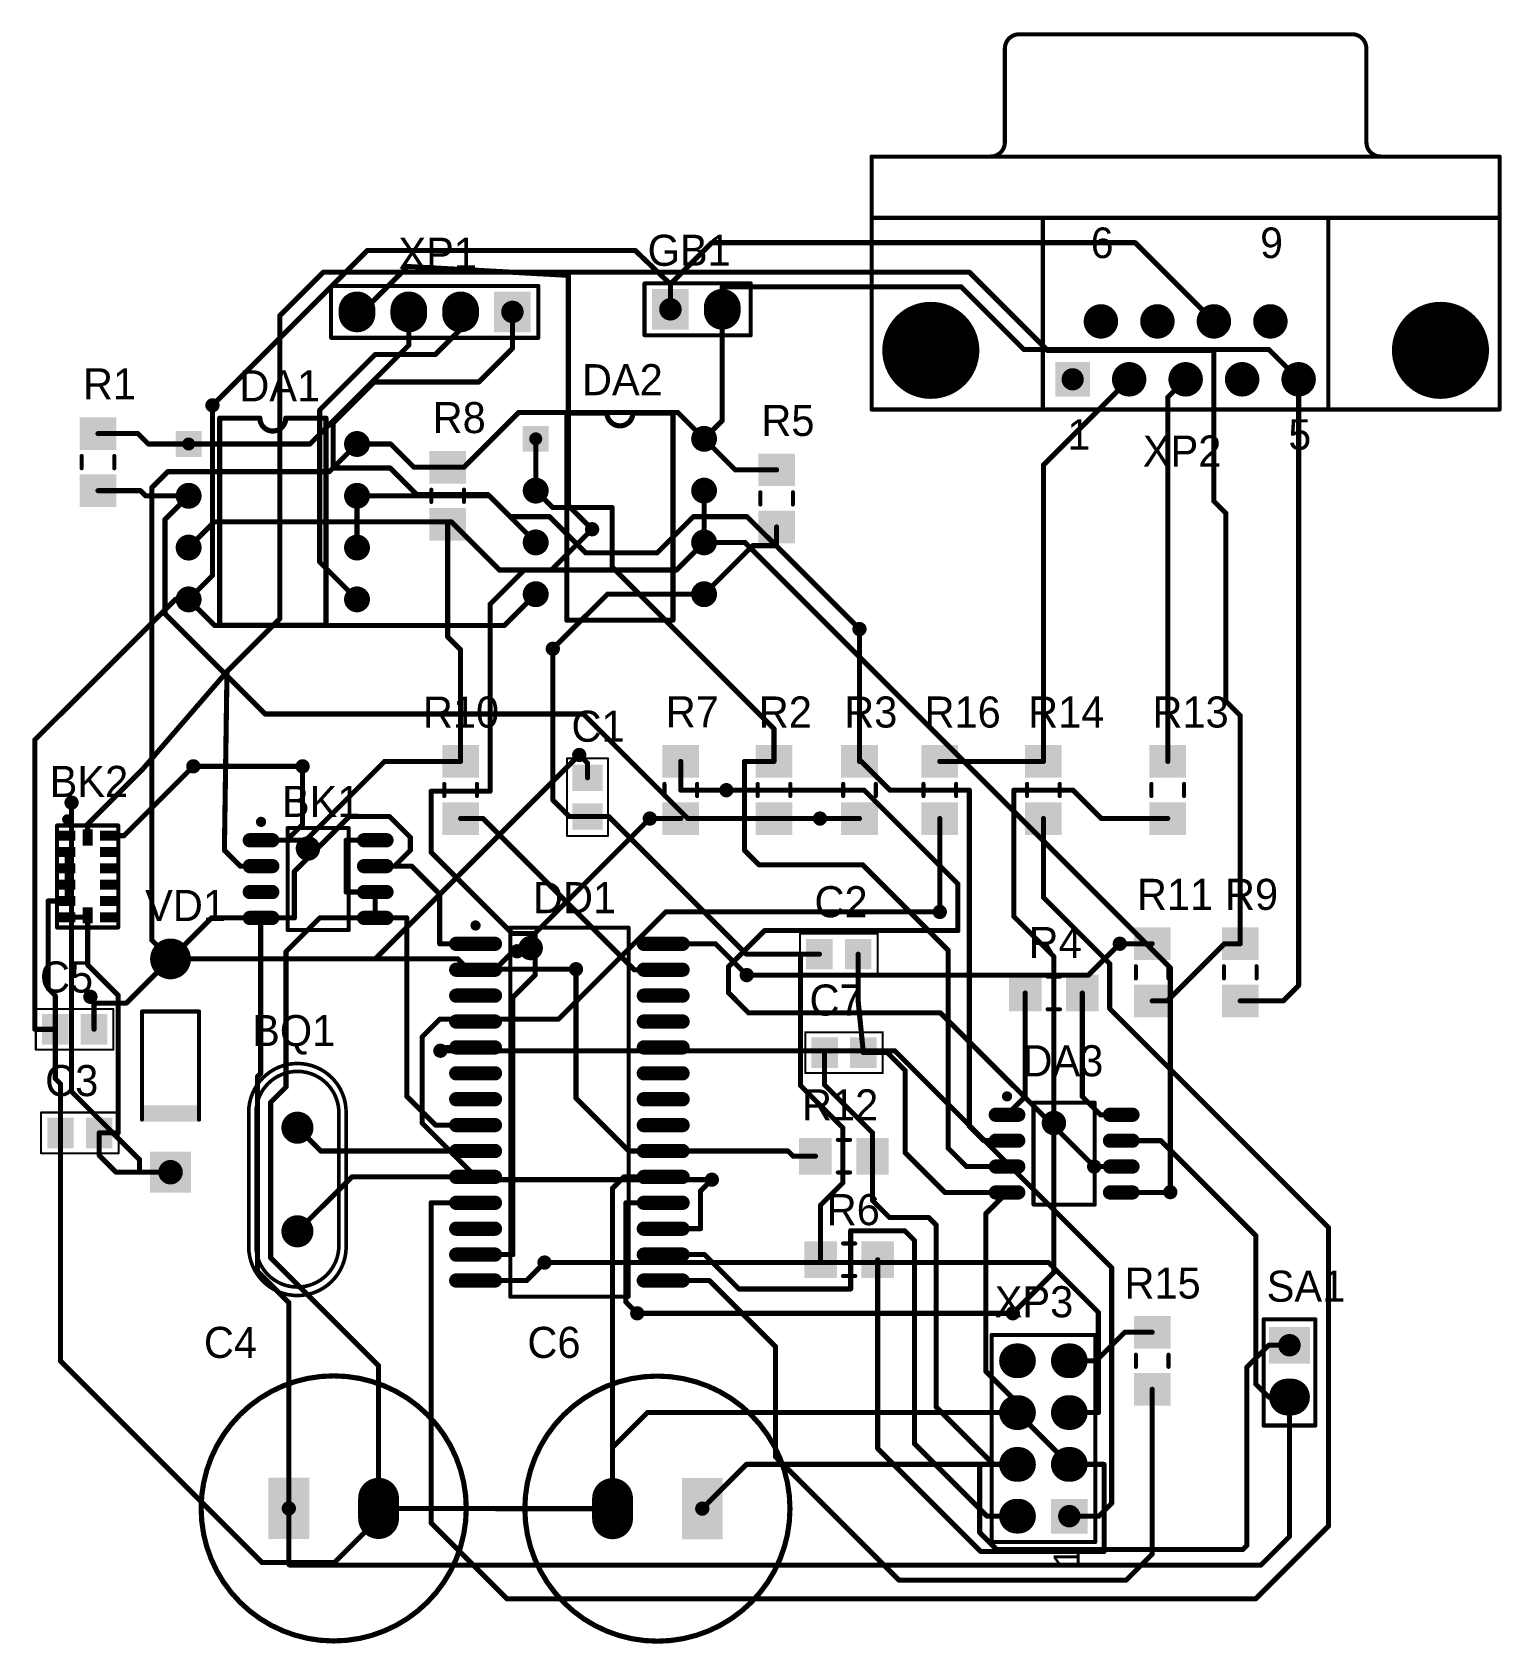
# Model space of a CAD drawing. Extents: x 69.5 to 141.6, y 57 to 136.
import ezdxf

# ---------------------------------------------------------------- set-up
doc = ezdxf.new("R2010")
doc.units = 0
doc.layers.get('0').update_dxf_attribs({"linetype": 'CONTINUOUS'})
for name, color, linetype in [('BOTTOMLAYER', 5, 'CONTINUOUS'), ('PADHOLELAYER', 156, 'CONTINUOUS'), ('TOPLAYER', 1, 'CONTINUOUS'), ('TOPOVERLAY', 2, 'CONTINUOUS'), ('VIAHOLELAYER', 16, 'CONTINUOUS')]:
    doc.layers.add(name, color=color, linetype=linetype)

msp = doc.modelspace()

# ---------------------------------------------------------------- texts
at = {"layer": 'TOPOVERLAY'}
for s, p in [('XP1', (87.5, 124.4)), ('GB1', (99.72, 124.546)), ('R1', (72.034, 117.992)), ('DA1', (79.7, 117.9)), ('DA2', (96.5, 118.2)), ('R8', (89.179, 116.341)), ('R5', (105.296, 116.202)), ('XP2', (124, 114.7)), ('R10', (88.7, 101.9)), ('C1', (95.987, 101.207)), ('R7', (100.609, 101.914)), ('R2', (105.169, 101.902)), ('R3', (109.36, 101.902)), ('R16', (113.297, 101.902)), ('R14', (118.377, 101.902)), ('R13', (124.473, 101.902)), ('BK2', (70.4, 98.5)), ('BK1', (81.788, 97.52)), ('DD1', (94.1, 92.8)), ('C2', (107.9, 92.6)), ('R11', (123.711, 92.961)), ('R9', (128.029, 92.961)), ('VD1', (75.082, 92.415)), ('R4', (118.4, 90.6)), ('C5', (69.926, 88.909)), ('C7', (107.658, 87.779)), ('BQ1', (80.328, 86.281)), ('DA3', (118.1, 84.8)), ('C3', (70.18, 83.829)), ('R12', (107.29, 82.636)), ('R6', (108.5, 77.5)), ('R15', (123.1, 73.9)), ('SA1', (130.073, 73.746)), ('XP3', (116.738, 72.984)), ('C4', (77.965, 70.99)), ('C6', (93.825, 70.991))]:
    msp.add_text(s, height=1.524, dxfattribs=at).set_placement(p)

# ---------------------------------------------------------------- blocks, each defined once
blk = doc.blocks.new('COM______1')
at = {"layer": 'BOTTOMLAYER'}
for points, const_width in [([(-13.685, -9.5, 1), (-11.305, -9.5, 1)], 2.38), ([(-4.577, -8.08, 1), (-3.732, -8.08, 1)], 0.845), ([(-1.807, -8.08, 1), (-0.962, -8.08, 1)], 0.845), ([(0.963, -8.08, 1), (1.808, -8.08, 1)], 0.845), ([(3.733, -8.08, 1), (4.578, -8.08, 1)], 0.845), ([(11.305, -9.5, 1), (13.685, -9.5, 1)], 2.38), ([(-3.192, -10.92, 1), (-2.347, -10.92, 1)], 0.845), ([(-0.422, -10.92, 1), (0.423, -10.92, 1)], 0.845), ([(2.348, -10.92, 1), (3.193, -10.92, 1)], 0.845), ([(5.118, -10.92, 1), (5.963, -10.92, 1)], 0.845)]:
    blk.add_lwpolyline(points, format="xyb", close=True, dxfattribs=dict(at, const_width=const_width))
blk.add_solid([(-4.695, -11.765), (-4.695, -10.075), (-6.385, -11.765), (-6.385, -10.075)], dxfattribs=at)
at = {"layer": 'PADHOLELAYER'}
for points, const_width in [([(-13.31, -9.5, 1), (-11.68, -9.5, 1)], 1.63), ([(-4.427, -8.08, 1), (-3.882, -8.08, 1)], 0.545), ([(-1.657, -8.08, 1), (-1.112, -8.08, 1)], 0.545), ([(1.113, -8.08, 1), (1.658, -8.08, 1)], 0.545), ([(3.883, -8.08, 1), (4.428, -8.08, 1)], 0.545), ([(11.68, -9.5, 1), (13.31, -9.5, 1)], 1.63), ([(-5.812, -10.92, 1), (-5.267, -10.92, 1)], 0.545), ([(-3.042, -10.92, 1), (-2.497, -10.92, 1)], 0.545), ([(-0.272, -10.92, 1), (0.273, -10.92, 1)], 0.545), ([(2.498, -10.92, 1), (3.043, -10.92, 1)], 0.545), ([(5.268, -10.92, 1), (5.813, -10.92, 1)], 0.545)]:
    blk.add_lwpolyline(points, format="xyb", close=True, dxfattribs=dict(at, const_width=const_width))
at = {"layer": 'TOPLAYER'}
for points, const_width in [([(-13.685, -9.5, 1), (-11.305, -9.5, 1)], 2.38), ([(-4.577, -8.08, 1), (-3.732, -8.08, 1)], 0.845), ([(-1.807, -8.08, 1), (-0.962, -8.08, 1)], 0.845), ([(0.963, -8.08, 1), (1.808, -8.08, 1)], 0.845), ([(3.733, -8.08, 1), (4.578, -8.08, 1)], 0.845), ([(11.305, -9.5, 1), (13.685, -9.5, 1)], 2.38), ([(-3.192, -10.92, 1), (-2.347, -10.92, 1)], 0.845), ([(-0.422, -10.92, 1), (0.423, -10.92, 1)], 0.845), ([(2.348, -10.92, 1), (3.193, -10.92, 1)], 0.845), ([(5.118, -10.92, 1), (5.963, -10.92, 1)], 0.845)]:
    blk.add_lwpolyline(points, format="xyb", close=True, dxfattribs=dict(at, const_width=const_width))
blk.add_solid([(-4.695, -11.765), (-4.695, -10.075), (-6.385, -11.765), (-6.385, -10.075)], dxfattribs=at)
at = {"layer": 'TOPOVERLAY', "const_width": 0.2}
for points in [[(-8.86, 5.305, -0.414214), (-8.165, 6)], [(8.165, 6, -0.414214), (8.86, 5.305)], [(-8.865, 0.7, -0.414214), (-9.56, 0.005)], [(9.56, 0.005, -0.414214), (8.865, 0.7)]]:
    blk.add_lwpolyline(points, format="xyb", dxfattribs=at)
for points in [[(-8.165, 6), (8.165, 6)], [(-8.865, 0.7), (-8.865, 5.3)], [(8.865, 0.7), (8.865, 5.3)], [(-15.4, -12.4), (-15.4, 0)], [(-15.4, 0), (15.4, 0)], [(15.4, -12.4), (15.4, 0)], [(-15.4, -3), (15.4, -3)], [(-7, -12.4), (-7, -3)], [(7, -12.4), (7, -3)], [(-15.4, -12.4), (15.4, -12.4)]]:
    blk.add_lwpolyline(points, dxfattribs=at)
at = {"layer": 'TOPOVERLAY', "const_width": 0.1}
for points in [[(-8.215, 6, 1), (-8.115, 6, 1)], [(-8.215, 6, 1), (-8.115, 6, 1)], [(8.115, 6, 1), (8.215, 6, 1)], [(8.115, 6, 1), (8.215, 6, 1)], [(-8.915, 5.3, 1), (-8.815, 5.3, 1)], [(-8.91, 5.305, 1), (-8.81, 5.305, 1)], [(8.81, 5.305, 1), (8.91, 5.305, 1)], [(8.815, 5.3, 1), (8.915, 5.3, 1)], [(-8.915, 0.7, 1), (-8.815, 0.7, 1)], [(-8.915, 0.7, 1), (-8.815, 0.7, 1)], [(8.815, 0.7, 1), (8.915, 0.7, 1)], [(8.815, 0.7, 1), (8.915, 0.7, 1)], [(-15.45, 0, 1), (-15.35, 0, 1)], [(-15.45, 0, 1), (-15.35, 0, 1)], [(-9.61, 0.005, 1), (-9.51, 0.005, 1)], [(9.51, 0.005, 1), (9.61, 0.005, 1)], [(15.35, 0, 1), (15.45, 0, 1)], [(15.35, 0, 1), (15.45, 0, 1)], [(-15.45, -3, 1), (-15.35, -3, 1)], [(-7.05, -3, 1), (-6.95, -3, 1)], [(6.95, -3, 1), (7.05, -3, 1)], [(15.35, -3, 1), (15.45, -3, 1)], [(-15.45, -12.4, 1), (-15.35, -12.4, 1)], [(-15.45, -12.4, 1), (-15.35, -12.4, 1)], [(-7.05, -12.4, 1), (-6.95, -12.4, 1)], [(6.95, -12.4, 1), (7.05, -12.4, 1)], [(15.35, -12.4, 1), (15.45, -12.4, 1)], [(15.35, -12.4, 1), (15.45, -12.4, 1)]]:
    blk.add_lwpolyline(points, format="xyb", close=True, dxfattribs=at)
at = {"layer": 'TOPOVERLAY'}
for s, p in [('6', (-4.655, -4.975)), ('9', (3.655, -4.975)), ('1', (-5.79, -14.375)), ('5', (5.04, -14.375))]:
    blk.add_text(s, height=1.5, rotation=360, dxfattribs=at).set_placement(p)
blk = doc.blocks.new('SOIC_8CM_2')
at = {"layer": 'TOPLAYER', "const_width": 0.7}
for points in [[(-3.35, 1.905), (-2.25, 1.905)], [(2.25, 1.905), (3.35, 1.905)], [(-3.35, 0.635), (-2.25, 0.635)], [(2.25, 0.635), (3.35, 0.635)], [(-3.35, -0.635), (-2.25, -0.635)], [(2.25, -0.635), (3.35, -0.635)], [(-3.35, -1.905), (-2.25, -1.905)], [(2.25, -1.905), (3.35, -1.905)]]:
    blk.add_lwpolyline(points, dxfattribs=at)
at = {"layer": 'TOPLAYER', "const_width": 0.35}
for points in [[(-3.525, 1.905, 1), (-3.175, 1.905, 1)], [(-2.425, 1.905, 1), (-2.075, 1.905, 1)], [(2.075, 1.905, 1), (2.425, 1.905, 1)], [(3.175, 1.905, 1), (3.525, 1.905, 1)], [(-3.525, 0.635, 1), (-3.175, 0.635, 1)], [(-2.425, 0.635, 1), (-2.075, 0.635, 1)], [(2.075, 0.635, 1), (2.425, 0.635, 1)], [(3.175, 0.635, 1), (3.525, 0.635, 1)], [(-3.525, -0.635, 1), (-3.175, -0.635, 1)], [(-2.425, -0.635, 1), (-2.075, -0.635, 1)], [(2.075, -0.635, 1), (2.425, -0.635, 1)], [(3.175, -0.635, 1), (3.525, -0.635, 1)], [(-3.525, -1.905, 1), (-3.175, -1.905, 1)], [(-2.425, -1.905, 1), (-2.075, -1.905, 1)], [(2.075, -1.905, 1), (2.425, -1.905, 1)], [(3.175, -1.905, 1), (3.525, -1.905, 1)]]:
    blk.add_lwpolyline(points, format="xyb", close=True, dxfattribs=at)
at = {"layer": 'TOPOVERLAY'}
for points, const_width in [([(-2.675, 2.805, 1), (-2.925, 2.805, 1)], 0.25), ([(-2.987, 2.805, 1), (-2.863, 2.805, 1)], 0.125), ([(-2.737, 2.805, 1), (-2.612, 2.805, 1)], 0.125), ([(-1.55, 2.5, 1), (-1.45, 2.5, 1)], 0.1), ([(-1.55, 2.5, 1), (-1.45, 2.5, 1)], 0.1), ([(1.45, 2.5, 1), (1.55, 2.5, 1)], 0.1), ([(1.45, 2.5, 1), (1.55, 2.5, 1)], 0.1), ([(-0.2, 1.5, 1), (-0.8, 1.5, 1)], 0.6), ([(-0.95, 1.5, 1), (-0.65, 1.5, 1)], 0.3), ([(-0.35, 1.5, 1), (-0.05, 1.5, 1)], 0.3), ([(-1.55, -2.5, 1), (-1.45, -2.5, 1)], 0.1), ([(-1.55, -2.5, 1), (-1.45, -2.5, 1)], 0.1), ([(1.45, -2.5, 1), (1.55, -2.5, 1)], 0.1), ([(1.45, -2.5, 1), (1.55, -2.5, 1)], 0.1)]:
    blk.add_lwpolyline(points, format="xyb", close=True, dxfattribs=dict(at, const_width=const_width))
at = {"layer": 'TOPOVERLAY', "const_width": 0.2}
for points in [[(-1.5, 2.5), (1.5, 2.5)], [(-1.5, -2.5), (-1.5, 2.5)], [(1.5, -2.5), (1.5, 2.5)], [(-1.5, -2.5), (1.5, -2.5)]]:
    blk.add_lwpolyline(points, dxfattribs=at)
blk = doc.blocks.new('SOJ80P300X0_12M_3')
at = {"layer": 'TOPLAYER'}
for points in [[(-0.6, 1.75), (-0.6, 2.25), (-1.4, 1.75), (-1.4, 2.25)], [(0.25, 2.305), (-0.25, 2.305), (0.25, 1.505), (-0.25, 1.505)], [(1.4, 1.75), (1.4, 2.25), (0.6, 1.75), (0.6, 2.25)], [(-0.6, 0.95), (-0.6, 1.45), (-1.4, 0.95), (-1.4, 1.45)], [(1.4, 0.95), (1.4, 1.45), (0.6, 0.95), (0.6, 1.45)], [(-0.6, 0.15), (-0.6, 0.65), (-1.4, 0.15), (-1.4, 0.65)], [(1.4, 0.15), (1.4, 0.65), (0.6, 0.15), (0.6, 0.65)], [(-0.6, -0.65), (-0.6, -0.15), (-1.4, -0.65), (-1.4, -0.15)], [(1.4, -0.65), (1.4, -0.15), (0.6, -0.65), (0.6, -0.15)], [(-0.6, -1.45), (-0.6, -0.95), (-1.4, -1.45), (-1.4, -0.95)], [(0.25, -1.505), (-0.25, -1.505), (0.25, -2.305), (-0.25, -2.305)], [(1.4, -1.45), (1.4, -0.95), (0.6, -1.45), (0.6, -0.95)], [(-0.6, -2.25), (-0.6, -1.75), (-1.4, -2.25), (-1.4, -1.75)], [(1.4, -2.25), (1.4, -1.75), (0.6, -2.25), (0.6, -1.75)]]:
    blk.add_solid(points, dxfattribs=at)
at = {"layer": 'TOPOVERLAY', "const_width": 0.2}
for points in [[(-1.5, 2.5), (1.5, 2.5)], [(-1.5, -2.5), (-1.5, 2.5)], [(1.5, -2.5), (1.5, 2.5)], [(-1.5, -2.5), (1.5, -2.5)]]:
    blk.add_lwpolyline(points, dxfattribs=at)
at = {"layer": 'TOPOVERLAY'}
for points, const_width in [([(-1.55, 2.5, 1), (-1.45, 2.5, 1)], 0.1), ([(-1.55, 2.5, 1), (-1.45, 2.5, 1)], 0.1), ([(-0.875, 2.8, 1), (-1.125, 2.8, 1)], 0.25), ([(-1.188, 2.8, 1), (-1.063, 2.8, 1)], 0.125), ([(-0.937, 2.8, 1), (-0.813, 2.8, 1)], 0.125), ([(1.45, 2.5, 1), (1.55, 2.5, 1)], 0.1), ([(1.45, 2.5, 1), (1.55, 2.5, 1)], 0.1), ([(-1.55, -2.5, 1), (-1.45, -2.5, 1)], 0.1), ([(-1.55, -2.5, 1), (-1.45, -2.5, 1)], 0.1), ([(1.45, -2.5, 1), (1.55, -2.5, 1)], 0.1), ([(1.45, -2.5, 1), (1.55, -2.5, 1)], 0.1)]:
    blk.add_lwpolyline(points, format="xyb", close=True, dxfattribs=dict(at, const_width=const_width))
blk = doc.blocks.new('HC49S_4')
at = {"layer": 'BOTTOMLAYER', "const_width": 0.787}
for points in [[(-2.934, 0, 1), (-2.146, 0, 1)], [(2.146, 0, 1), (2.934, 0, 1)]]:
    blk.add_lwpolyline(points, format="xyb", close=True, dxfattribs=at)
at = {"layer": 'PADHOLELAYER', "const_width": 0.381}
for points in [[(-2.731, 0, 1), (-2.35, 0, 1)], [(2.349, 0, 1), (2.73, 0, 1)]]:
    blk.add_lwpolyline(points, format="xyb", close=True, dxfattribs=at)
at = {"layer": 'TOPLAYER', "const_width": 0.787}
for points in [[(-2.934, 0, 1), (-2.146, 0, 1)], [(2.146, 0, 1), (2.934, 0, 1)]]:
    blk.add_lwpolyline(points, format="xyb", close=True, dxfattribs=at)
at = {"layer": 'TOPOVERLAY', "const_width": 0.178}
for points in [[(-3.303, -2.388, -0.999759), (-3.302, 2.388)], [(3.302, 2.388, -0.999756), (3.301, -2.388)], [(-3.251, -2.032, -0.999491), (-3.236, 2.032)], [(3.277, 2.032, -0.999491), (3.262, -2.032)]]:
    blk.add_lwpolyline(points, format="xyb", dxfattribs=at)
for points in [[(-3.302, 2.388), (3.287, 2.388)], [(-3.236, 2.032), (3.276, 2.032)], [(-3.303, -2.388), (3.286, -2.388)], [(-3.251, -2.032), (3.261, -2.032)]]:
    blk.add_lwpolyline(points, dxfattribs=at)
at = {"layer": 'TOPOVERLAY', "const_width": 0.0889}
for points in [[(-3.347, 2.388, 1), (-3.258, 2.388, 1)], [(-3.347, 2.388, 1), (-3.258, 2.388, 1)], [(3.243, 2.388, 1), (3.332, 2.388, 1)], [(3.258, 2.388, 1), (3.347, 2.388, 1)], [(-3.281, 2.032, 1), (-3.192, 2.032, 1)], [(-3.281, 2.032, 1), (-3.192, 2.032, 1)], [(3.231, 2.032, 1), (3.32, 2.032, 1)], [(3.232, 2.032, 1), (3.321, 2.032, 1)], [(-3.348, -2.388, 1), (-3.259, -2.388, 1)], [(-3.348, -2.388, 1), (-3.259, -2.388, 1)], [(-3.296, -2.032, 1), (-3.207, -2.032, 1)], [(-3.296, -2.032, 1), (-3.207, -2.032, 1)], [(3.216, -2.032, 1), (3.305, -2.032, 1)], [(3.217, -2.032, 1), (3.306, -2.032, 1)], [(3.242, -2.388, 1), (3.331, -2.388, 1)], [(3.257, -2.388, 1), (3.346, -2.388, 1)]]:
    blk.add_lwpolyline(points, format="xyb", close=True, dxfattribs=at)
blk = doc.blocks.new('C0805_5')
at = {"layer": 'TOPLAYER'}
for points in [[(-0.3, -0.75), (-0.3, 0.75), (-1.6, -0.75), (-1.6, 0.75)], [(1.6, -0.75), (1.6, 0.75), (0.3, -0.75), (0.3, 0.75)]]:
    blk.add_solid(points, dxfattribs=at)
at = {"layer": 'TOPOVERLAY', "const_width": 0.1}
for points in [[(-1.9, 1), (1.905, 1)], [(-1.9, 1), (-1.9, 0.9)], [(-1.9, 0.9), (-1.9, -1)], [(1.905, 1), (1.905, -1)], [(-1.9, -1), (1.905, -1)]]:
    blk.add_lwpolyline(points, dxfattribs=at)
at = {"layer": 'TOPOVERLAY', "const_width": 0.05}
for points in [[(-1.925, 1, 1), (-1.875, 1, 1)], [(-1.925, 1, 1), (-1.875, 1, 1)], [(-1.925, 0.9, 1), (-1.875, 0.9, 1)], [(-1.925, 0.9, 1), (-1.875, 0.9, 1)], [(1.88, 1, 1), (1.93, 1, 1)], [(1.88, 1, 1), (1.93, 1, 1)], [(-1.925, -1, 1), (-1.875, -1, 1)], [(-1.925, -1, 1), (-1.875, -1, 1)], [(1.88, -1, 1), (1.93, -1, 1)], [(1.88, -1, 1), (1.93, -1, 1)]]:
    blk.add_lwpolyline(points, format="xyb", close=True, dxfattribs=at)
blk = doc.blocks.new('C0805_6')
at = {"layer": 'TOPLAYER'}
for points in [[(-0.3, -0.75), (-0.3, 0.75), (-1.6, -0.75), (-1.6, 0.75)], [(1.6, -0.75), (1.6, 0.75), (0.3, -0.75), (0.3, 0.75)]]:
    blk.add_solid(points, dxfattribs=at)
at = {"layer": 'TOPOVERLAY', "const_width": 0.1}
for points in [[(1.905, 1), (-1.9, 1)], [(-1.9, 1), (-1.9, 0.9)], [(-1.9, 0.9), (-1.9, -1)], [(1.905, 1), (1.905, -1)], [(1.905, -1), (-1.9, -1)]]:
    blk.add_lwpolyline(points, dxfattribs=at)
at = {"layer": 'TOPOVERLAY', "const_width": 0.05}
for points in [[(-1.925, 1, 1), (-1.875, 1, 1)], [(-1.925, 1, 1), (-1.875, 1, 1)], [(-1.925, 0.9, 1), (-1.875, 0.9, 1)], [(-1.925, 0.9, 1), (-1.875, 0.9, 1)], [(1.88, 1, 1), (1.93, 1, 1)], [(1.88, 1, 1), (1.93, 1, 1)], [(-1.925, -1, 1), (-1.875, -1, 1)], [(-1.925, -1, 1), (-1.875, -1, 1)], [(1.88, -1, 1), (1.93, -1, 1)], [(1.88, -1, 1), (1.93, -1, 1)]]:
    blk.add_lwpolyline(points, format="xyb", close=True, dxfattribs=at)
blk = doc.blocks.new('C0805_7')
at = {"layer": 'TOPLAYER'}
for points in [[(-0.3, -0.75), (-0.3, 0.75), (-1.6, -0.75), (-1.6, 0.75)], [(1.6, -0.75), (1.6, 0.75), (0.3, -0.75), (0.3, 0.75)]]:
    blk.add_solid(points, dxfattribs=at)
at = {"layer": 'TOPOVERLAY', "const_width": 0.1}
for points in [[(1.905, 1), (-1.9, 1)], [(-1.9, 1), (-1.9, 0.9)], [(-1.9, 0.9), (-1.9, -1)], [(1.905, 1), (1.905, -1)], [(1.905, -1), (-1.9, -1)]]:
    blk.add_lwpolyline(points, dxfattribs=at)
at = {"layer": 'TOPOVERLAY', "const_width": 0.05}
for points in [[(-1.925, 1, 1), (-1.875, 1, 1)], [(-1.925, 1, 1), (-1.875, 1, 1)], [(-1.925, 0.9, 1), (-1.875, 0.9, 1)], [(-1.925, 0.9, 1), (-1.875, 0.9, 1)], [(1.88, 1, 1), (1.93, 1, 1)], [(1.88, 1, 1), (1.93, 1, 1)], [(-1.925, -1, 1), (-1.875, -1, 1)], [(-1.925, -1, 1), (-1.875, -1, 1)], [(1.88, -1, 1), (1.93, -1, 1)], [(1.88, -1, 1), (1.93, -1, 1)]]:
    blk.add_lwpolyline(points, format="xyb", close=True, dxfattribs=at)
blk = doc.blocks.new('LZ_12_26_1000_______25___8')
at = {"layer": 'BOTTOMLAYER', "const_width": 2}
blk.add_lwpolyline([(2.2, 0.5), (2.2, -0.5)], dxfattribs=at)
at = {"layer": 'BOTTOMLAYER', "const_width": 1}
for points in [[(1.7, 0.5, 1), (2.7, 0.5, 1)], [(1.7, -0.5, 1), (2.7, -0.5, 1)]]:
    blk.add_lwpolyline(points, format="xyb", close=True, dxfattribs=at)
at = {"layer": 'BOTTOMLAYER'}
blk.add_solid([(-3.2, -1.5), (-1.2, -1.5), (-3.2, 1.5), (-1.2, 1.5)], dxfattribs=at)
at = {"layer": 'PADHOLELAYER', "const_width": 0.35}
for points in [[(-2.375, 0, 1), (-2.025, 0, 1)], [(2.025, 0, 1), (2.375, 0, 1)]]:
    blk.add_lwpolyline(points, format="xyb", close=True, dxfattribs=at)
at = {"layer": 'TOPLAYER', "const_width": 2}
blk.add_lwpolyline([(2.2, 0.5), (2.2, -0.5)], dxfattribs=at)
at = {"layer": 'TOPLAYER', "const_width": 1}
for points in [[(1.7, 0.5, 1), (2.7, 0.5, 1)], [(1.7, -0.5, 1), (2.7, -0.5, 1)]]:
    blk.add_lwpolyline(points, format="xyb", close=True, dxfattribs=at)
at = {"layer": 'TOPLAYER'}
blk.add_solid([(-3.2, -1.5), (-1.2, -1.5), (-3.2, 1.5), (-1.2, 1.5)], dxfattribs=at)
at = {"layer": 'TOPOVERLAY'}
for points, const_width in [([(6.5, 0, 1), (-6.5, 0, 1)], 0.254), ([(-6.563, 0, 1), (-6.436, 0, 1)], 0.127), ([(6.436, 0, 1), (6.563, 0, 1)], 0.127)]:
    blk.add_lwpolyline(points, format="xyb", close=True, dxfattribs=dict(at, const_width=const_width))
blk = doc.blocks.new('C0805_9')
at = {"layer": 'TOPLAYER'}
for points in [[(-0.3, -0.75), (-0.3, 0.75), (-1.6, -0.75), (-1.6, 0.75)], [(1.6, -0.75), (1.6, 0.75), (0.3, -0.75), (0.3, 0.75)]]:
    blk.add_solid(points, dxfattribs=at)
at = {"layer": 'TOPOVERLAY', "const_width": 0.1}
for points in [[(1.905, 1), (-1.9, 1)], [(-1.9, 1), (-1.9, 0.9)], [(-1.9, 0.9), (-1.9, -1)], [(1.905, 1), (1.905, -1)], [(1.905, -1), (-1.9, -1)]]:
    blk.add_lwpolyline(points, dxfattribs=at)
at = {"layer": 'TOPOVERLAY', "const_width": 0.05}
for points in [[(-1.925, 1, 1), (-1.875, 1, 1)], [(-1.925, 1, 1), (-1.875, 1, 1)], [(-1.925, 0.9, 1), (-1.875, 0.9, 1)], [(-1.925, 0.9, 1), (-1.875, 0.9, 1)], [(1.88, 1, 1), (1.93, 1, 1)], [(1.88, 1, 1), (1.93, 1, 1)], [(-1.925, -1, 1), (-1.875, -1, 1)], [(-1.925, -1, 1), (-1.875, -1, 1)], [(1.88, -1, 1), (1.93, -1, 1)], [(1.88, -1, 1), (1.93, -1, 1)]]:
    blk.add_lwpolyline(points, format="xyb", close=True, dxfattribs=at)
blk = doc.blocks.new('LZ_12_26_1000_______25___9')
at = {"layer": 'BOTTOMLAYER', "const_width": 2}
blk.add_lwpolyline([(2.2, 0.5), (2.2, -0.5)], dxfattribs=at)
at = {"layer": 'BOTTOMLAYER', "const_width": 1}
for points in [[(1.7, 0.5, 1), (2.7, 0.5, 1)], [(1.7, -0.5, 1), (2.7, -0.5, 1)]]:
    blk.add_lwpolyline(points, format="xyb", close=True, dxfattribs=at)
at = {"layer": 'BOTTOMLAYER'}
blk.add_solid([(-3.2, -1.5), (-1.2, -1.5), (-3.2, 1.5), (-1.2, 1.5)], dxfattribs=at)
at = {"layer": 'PADHOLELAYER', "const_width": 0.35}
for points in [[(-2.375, 0, 1), (-2.025, 0, 1)], [(2.025, 0, 1), (2.375, 0, 1)]]:
    blk.add_lwpolyline(points, format="xyb", close=True, dxfattribs=at)
at = {"layer": 'TOPLAYER', "const_width": 2}
blk.add_lwpolyline([(2.2, 0.5), (2.2, -0.5)], dxfattribs=at)
at = {"layer": 'TOPLAYER', "const_width": 1}
for points in [[(1.7, 0.5, 1), (2.7, 0.5, 1)], [(1.7, -0.5, 1), (2.7, -0.5, 1)]]:
    blk.add_lwpolyline(points, format="xyb", close=True, dxfattribs=at)
at = {"layer": 'TOPLAYER'}
blk.add_solid([(-3.2, -1.5), (-1.2, -1.5), (-3.2, 1.5), (-1.2, 1.5)], dxfattribs=at)
at = {"layer": 'TOPOVERLAY'}
for points, const_width in [([(6.5, 0, 1), (-6.5, 0, 1)], 0.254), ([(-6.563, 0, 1), (-6.436, 0, 1)], 0.127), ([(6.436, 0, 1), (6.563, 0, 1)], 0.127)]:
    blk.add_lwpolyline(points, format="xyb", close=True, dxfattribs=dict(at, const_width=const_width))
blk = doc.blocks.new('C0805_11')
at = {"layer": 'TOPLAYER'}
for points in [[(-0.3, -0.75), (-0.3, 0.75), (-1.6, -0.75), (-1.6, 0.75)], [(1.6, -0.75), (1.6, 0.75), (0.3, -0.75), (0.3, 0.75)]]:
    blk.add_solid(points, dxfattribs=at)
at = {"layer": 'TOPOVERLAY', "const_width": 0.1}
for points in [[(-1.9, 1), (1.905, 1)], [(-1.9, 0.9), (-1.9, 1)], [(-1.9, -1), (-1.9, 0.9)], [(1.905, -1), (1.905, 1)], [(-1.9, -1), (1.905, -1)]]:
    blk.add_lwpolyline(points, dxfattribs=at)
at = {"layer": 'TOPOVERLAY', "const_width": 0.05}
for points in [[(-1.925, 1, 1), (-1.875, 1, 1)], [(-1.925, 1, 1), (-1.875, 1, 1)], [(-1.925, 0.9, 1), (-1.875, 0.9, 1)], [(-1.925, 0.9, 1), (-1.875, 0.9, 1)], [(1.88, 1, 1), (1.93, 1, 1)], [(1.88, 1, 1), (1.93, 1, 1)], [(-1.925, -1, 1), (-1.875, -1, 1)], [(-1.925, -1, 1), (-1.875, -1, 1)], [(1.88, -1, 1), (1.93, -1, 1)], [(1.88, -1, 1), (1.93, -1, 1)]]:
    blk.add_lwpolyline(points, format="xyb", close=True, dxfattribs=at)
blk = doc.blocks.new('PDIP8_12')
at = {"layer": 'BOTTOMLAYER', "const_width": 0.635}
for points in [[(7.938, 0, 1), (8.572, 0, 1)], [(-0.318, -2.54, 1), (0.318, -2.54, 1)], [(7.938, -2.54, 1), (8.572, -2.54, 1)], [(-0.318, -5.08, 1), (0.318, -5.08, 1)], [(7.938, -5.08, 1), (8.572, -5.08, 1)], [(-0.318, -7.62, 1), (0.318, -7.62, 1)], [(7.938, -7.62, 1), (8.572, -7.62, 1)]]:
    blk.add_lwpolyline(points, format="xyb", close=True, dxfattribs=at)
at = {"layer": 'BOTTOMLAYER'}
blk.add_solid([(-0.635, -0.635), (0.635, -0.635), (-0.635, 0.635), (0.635, 0.635)], dxfattribs=at)
at = {"layer": 'PADHOLELAYER', "const_width": 0.318}
for points in [[(-0.159, 0, 1), (0.159, 0, 1)], [(8.096, 0, 1), (8.414, 0, 1)], [(-0.159, -2.54, 1), (0.159, -2.54, 1)], [(8.096, -2.54, 1), (8.414, -2.54, 1)], [(-0.159, -5.08, 1), (0.159, -5.08, 1)], [(8.096, -5.08, 1), (8.414, -5.08, 1)], [(-0.159, -7.62, 1), (0.159, -7.62, 1)], [(8.096, -7.62, 1), (8.414, -7.62, 1)]]:
    blk.add_lwpolyline(points, format="xyb", close=True, dxfattribs=at)
at = {"layer": 'TOPLAYER', "const_width": 0.635}
for points in [[(7.938, 0, 1), (8.572, 0, 1)], [(-0.318, -2.54, 1), (0.318, -2.54, 1)], [(7.938, -2.54, 1), (8.572, -2.54, 1)], [(-0.318, -5.08, 1), (0.318, -5.08, 1)], [(7.938, -5.08, 1), (8.572, -5.08, 1)], [(-0.318, -7.62, 1), (0.318, -7.62, 1)], [(7.938, -7.62, 1), (8.572, -7.62, 1)]]:
    blk.add_lwpolyline(points, format="xyb", close=True, dxfattribs=at)
at = {"layer": 'TOPLAYER'}
blk.add_solid([(-0.635, -0.635), (0.635, -0.635), (-0.635, 0.635), (0.635, 0.635)], dxfattribs=at)
at = {"layer": 'TOPOVERLAY', "const_width": 0.254}
for points in [[(1.524, -8.89), (1.524, 1.27)], [(1.524, 1.27), (3.493, 1.27)], [(4.762, 1.27), (6.731, 1.27)], [(6.731, -8.89), (6.731, 1.27)], [(1.524, -8.89), (6.731, -8.89)]]:
    blk.add_lwpolyline(points, dxfattribs=at)
at = {"layer": 'TOPOVERLAY', "const_width": 0.127}
for points in [[(1.46, 1.27, 1), (1.587, 1.27, 1)], [(1.46, 1.27, 1), (1.587, 1.27, 1)], [(3.429, 1.27, 1), (3.556, 1.27, 1)], [(3.429, 1.27, 1), (3.556, 1.27, 1)], [(4.699, 1.27, 1), (4.826, 1.27, 1)], [(4.699, 1.27, 1), (4.826, 1.27, 1)], [(6.668, 1.27, 1), (6.794, 1.27, 1)], [(6.668, 1.27, 1), (6.794, 1.27, 1)], [(1.46, -8.89, 1), (1.587, -8.89, 1)], [(1.46, -8.89, 1), (1.587, -8.89, 1)], [(6.668, -8.89, 1), (6.794, -8.89, 1)], [(6.668, -8.89, 1), (6.794, -8.89, 1)]]:
    blk.add_lwpolyline(points, format="xyb", close=True, dxfattribs=at)
at = {"layer": 'TOPOVERLAY', "const_width": 0.254}
blk.add_lwpolyline([(4.762, 1.27, -1), (3.493, 1.27)], format="xyb", dxfattribs=at)
blk = doc.blocks.new('PDIP8_13')
at = {"layer": 'BOTTOMLAYER', "const_width": 0.635}
for points in [[(7.938, 0, 1), (8.572, 0, 1)], [(-0.318, -2.54, 1), (0.318, -2.54, 1)], [(7.938, -2.54, 1), (8.572, -2.54, 1)], [(-0.318, -5.08, 1), (0.318, -5.08, 1)], [(7.938, -5.08, 1), (8.572, -5.08, 1)], [(-0.318, -7.62, 1), (0.318, -7.62, 1)], [(7.938, -7.62, 1), (8.572, -7.62, 1)]]:
    blk.add_lwpolyline(points, format="xyb", close=True, dxfattribs=at)
at = {"layer": 'BOTTOMLAYER'}
blk.add_solid([(-0.635, -0.635), (0.635, -0.635), (-0.635, 0.635), (0.635, 0.635)], dxfattribs=at)
at = {"layer": 'PADHOLELAYER', "const_width": 0.318}
for points in [[(-0.159, 0, 1), (0.159, 0, 1)], [(8.096, 0, 1), (8.414, 0, 1)], [(-0.159, -2.54, 1), (0.159, -2.54, 1)], [(8.096, -2.54, 1), (8.414, -2.54, 1)], [(-0.159, -5.08, 1), (0.159, -5.08, 1)], [(8.096, -5.08, 1), (8.414, -5.08, 1)], [(-0.159, -7.62, 1), (0.159, -7.62, 1)], [(8.096, -7.62, 1), (8.414, -7.62, 1)]]:
    blk.add_lwpolyline(points, format="xyb", close=True, dxfattribs=at)
at = {"layer": 'TOPLAYER', "const_width": 0.635}
for points in [[(7.938, 0, 1), (8.572, 0, 1)], [(-0.318, -2.54, 1), (0.318, -2.54, 1)], [(7.938, -2.54, 1), (8.572, -2.54, 1)], [(-0.318, -5.08, 1), (0.318, -5.08, 1)], [(7.938, -5.08, 1), (8.572, -5.08, 1)], [(-0.318, -7.62, 1), (0.318, -7.62, 1)], [(7.938, -7.62, 1), (8.572, -7.62, 1)]]:
    blk.add_lwpolyline(points, format="xyb", close=True, dxfattribs=at)
at = {"layer": 'TOPLAYER'}
blk.add_solid([(-0.635, -0.635), (0.635, -0.635), (-0.635, 0.635), (0.635, 0.635)], dxfattribs=at)
at = {"layer": 'TOPOVERLAY', "const_width": 0.254}
for points in [[(1.524, -8.89), (1.524, 1.27)], [(1.524, 1.27), (3.493, 1.27)], [(4.762, 1.27), (6.731, 1.27)], [(6.731, -8.89), (6.731, 1.27)], [(1.524, -8.89), (6.731, -8.89)]]:
    blk.add_lwpolyline(points, dxfattribs=at)
at = {"layer": 'TOPOVERLAY', "const_width": 0.127}
for points in [[(1.46, 1.27, 1), (1.587, 1.27, 1)], [(1.46, 1.27, 1), (1.587, 1.27, 1)], [(3.429, 1.27, 1), (3.556, 1.27, 1)], [(3.429, 1.27, 1), (3.556, 1.27, 1)], [(4.699, 1.27, 1), (4.826, 1.27, 1)], [(4.699, 1.27, 1), (4.826, 1.27, 1)], [(6.668, 1.27, 1), (6.794, 1.27, 1)], [(6.668, 1.27, 1), (6.794, 1.27, 1)], [(1.46, -8.89, 1), (1.587, -8.89, 1)], [(1.46, -8.89, 1), (1.587, -8.89, 1)], [(6.668, -8.89, 1), (6.794, -8.89, 1)], [(6.668, -8.89, 1), (6.794, -8.89, 1)]]:
    blk.add_lwpolyline(points, format="xyb", close=True, dxfattribs=at)
at = {"layer": 'TOPOVERLAY', "const_width": 0.254}
blk.add_lwpolyline([(4.762, 1.27, -1), (3.493, 1.27)], format="xyb", dxfattribs=at)
blk = doc.blocks.new('SOIC_8CM_14')
at = {"layer": 'TOPLAYER', "const_width": 0.7}
for points in [[(-3.35, 1.905), (-2.25, 1.905)], [(2.25, 1.905), (3.35, 1.905)], [(-3.35, 0.635), (-2.25, 0.635)], [(2.25, 0.635), (3.35, 0.635)], [(-3.35, -0.635), (-2.25, -0.635)], [(2.25, -0.635), (3.35, -0.635)], [(-3.35, -1.905), (-2.25, -1.905)], [(2.25, -1.905), (3.35, -1.905)]]:
    blk.add_lwpolyline(points, dxfattribs=at)
at = {"layer": 'TOPLAYER', "const_width": 0.35}
for points in [[(-3.525, 1.905, 1), (-3.175, 1.905, 1)], [(-2.425, 1.905, 1), (-2.075, 1.905, 1)], [(2.075, 1.905, 1), (2.425, 1.905, 1)], [(3.175, 1.905, 1), (3.525, 1.905, 1)], [(-3.525, 0.635, 1), (-3.175, 0.635, 1)], [(-2.425, 0.635, 1), (-2.075, 0.635, 1)], [(2.075, 0.635, 1), (2.425, 0.635, 1)], [(3.175, 0.635, 1), (3.525, 0.635, 1)], [(-3.525, -0.635, 1), (-3.175, -0.635, 1)], [(-2.425, -0.635, 1), (-2.075, -0.635, 1)], [(2.075, -0.635, 1), (2.425, -0.635, 1)], [(3.175, -0.635, 1), (3.525, -0.635, 1)], [(-3.525, -1.905, 1), (-3.175, -1.905, 1)], [(-2.425, -1.905, 1), (-2.075, -1.905, 1)], [(2.075, -1.905, 1), (2.425, -1.905, 1)], [(3.175, -1.905, 1), (3.525, -1.905, 1)]]:
    blk.add_lwpolyline(points, format="xyb", close=True, dxfattribs=at)
at = {"layer": 'TOPOVERLAY'}
for points, const_width in [([(-2.675, 2.805, 1), (-2.925, 2.805, 1)], 0.25), ([(-2.987, 2.805, 1), (-2.863, 2.805, 1)], 0.125), ([(-2.737, 2.805, 1), (-2.612, 2.805, 1)], 0.125), ([(-1.55, 2.5, 1), (-1.45, 2.5, 1)], 0.1), ([(-1.55, 2.5, 1), (-1.45, 2.5, 1)], 0.1), ([(1.45, 2.5, 1), (1.55, 2.5, 1)], 0.1), ([(1.45, 2.5, 1), (1.55, 2.5, 1)], 0.1), ([(-0.2, 1.5, 1), (-0.8, 1.5, 1)], 0.6), ([(-0.95, 1.5, 1), (-0.65, 1.5, 1)], 0.3), ([(-0.35, 1.5, 1), (-0.05, 1.5, 1)], 0.3), ([(-1.55, -2.5, 1), (-1.45, -2.5, 1)], 0.1), ([(-1.55, -2.5, 1), (-1.45, -2.5, 1)], 0.1), ([(1.45, -2.5, 1), (1.55, -2.5, 1)], 0.1), ([(1.45, -2.5, 1), (1.55, -2.5, 1)], 0.1)]:
    blk.add_lwpolyline(points, format="xyb", close=True, dxfattribs=dict(at, const_width=const_width))
at = {"layer": 'TOPOVERLAY', "const_width": 0.2}
for points in [[(-1.5, 2.5), (1.5, 2.5)], [(-1.5, -2.5), (-1.5, 2.5)], [(1.5, -2.5), (1.5, 2.5)], [(-1.5, -2.5), (1.5, -2.5)]]:
    blk.add_lwpolyline(points, dxfattribs=at)
blk = doc.blocks.new('SOIC_SO28_M_15')
at = {"layer": 'TOPLAYER', "const_width": 0.7}
for points in [[(-5.55, 8.255), (-3.65, 8.255)], [(3.65, 8.255), (5.55, 8.255)], [(-5.55, 6.985), (-3.65, 6.985)], [(3.65, 6.985), (5.55, 6.985)], [(-5.55, 5.715), (-3.65, 5.715)], [(3.65, 5.715), (5.55, 5.715)], [(-5.55, 4.445), (-3.65, 4.445)], [(3.65, 4.445), (5.55, 4.445)], [(-5.55, 3.175), (-3.65, 3.175)], [(3.65, 3.175), (5.55, 3.175)], [(-5.55, 1.905), (-3.65, 1.905)], [(3.65, 1.905), (5.55, 1.905)], [(-5.55, 0.635), (-3.65, 0.635)], [(3.65, 0.635), (5.55, 0.635)], [(-5.55, -0.635), (-3.65, -0.635)], [(3.65, -0.635), (5.55, -0.635)], [(-5.55, -1.905), (-3.65, -1.905)], [(3.65, -1.905), (5.55, -1.905)], [(-5.55, -3.175), (-3.65, -3.175)], [(3.65, -3.175), (5.55, -3.175)], [(-5.55, -4.445), (-3.65, -4.445)], [(3.65, -4.445), (5.55, -4.445)], [(-5.55, -5.715), (-3.65, -5.715)], [(3.65, -5.715), (5.55, -5.715)], [(-5.55, -6.985), (-3.65, -6.985)], [(3.65, -6.985), (5.55, -6.985)], [(-5.55, -8.255), (-3.65, -8.255)], [(3.65, -8.255), (5.55, -8.255)]]:
    blk.add_lwpolyline(points, dxfattribs=at)
at = {"layer": 'TOPLAYER', "const_width": 0.35}
for points in [[(-5.725, 8.255, 1), (-5.375, 8.255, 1)], [(-3.825, 8.255, 1), (-3.475, 8.255, 1)], [(3.475, 8.255, 1), (3.825, 8.255, 1)], [(5.375, 8.255, 1), (5.725, 8.255, 1)], [(-5.725, 6.985, 1), (-5.375, 6.985, 1)], [(-3.825, 6.985, 1), (-3.475, 6.985, 1)], [(3.475, 6.985, 1), (3.825, 6.985, 1)], [(5.375, 6.985, 1), (5.725, 6.985, 1)], [(-5.725, 5.715, 1), (-5.375, 5.715, 1)], [(-3.825, 5.715, 1), (-3.475, 5.715, 1)], [(3.475, 5.715, 1), (3.825, 5.715, 1)], [(5.375, 5.715, 1), (5.725, 5.715, 1)], [(-5.725, 4.445, 1), (-5.375, 4.445, 1)], [(-3.825, 4.445, 1), (-3.475, 4.445, 1)], [(3.475, 4.445, 1), (3.825, 4.445, 1)], [(5.375, 4.445, 1), (5.725, 4.445, 1)], [(-5.725, 3.175, 1), (-5.375, 3.175, 1)], [(-3.825, 3.175, 1), (-3.475, 3.175, 1)], [(3.475, 3.175, 1), (3.825, 3.175, 1)], [(5.375, 3.175, 1), (5.725, 3.175, 1)], [(-5.725, 1.905, 1), (-5.375, 1.905, 1)], [(-3.825, 1.905, 1), (-3.475, 1.905, 1)], [(3.475, 1.905, 1), (3.825, 1.905, 1)], [(5.375, 1.905, 1), (5.725, 1.905, 1)], [(-5.725, 0.635, 1), (-5.375, 0.635, 1)], [(-3.825, 0.635, 1), (-3.475, 0.635, 1)], [(3.475, 0.635, 1), (3.825, 0.635, 1)], [(5.375, 0.635, 1), (5.725, 0.635, 1)], [(-5.725, -0.635, 1), (-5.375, -0.635, 1)], [(-3.825, -0.635, 1), (-3.475, -0.635, 1)], [(3.475, -0.635, 1), (3.825, -0.635, 1)], [(5.375, -0.635, 1), (5.725, -0.635, 1)], [(-5.725, -1.905, 1), (-5.375, -1.905, 1)], [(-3.825, -1.905, 1), (-3.475, -1.905, 1)], [(3.475, -1.905, 1), (3.825, -1.905, 1)], [(5.375, -1.905, 1), (5.725, -1.905, 1)], [(-5.725, -3.175, 1), (-5.375, -3.175, 1)], [(-3.825, -3.175, 1), (-3.475, -3.175, 1)], [(3.475, -3.175, 1), (3.825, -3.175, 1)], [(5.375, -3.175, 1), (5.725, -3.175, 1)], [(-5.725, -4.445, 1), (-5.375, -4.445, 1)], [(-3.825, -4.445, 1), (-3.475, -4.445, 1)], [(3.475, -4.445, 1), (3.825, -4.445, 1)], [(5.375, -4.445, 1), (5.725, -4.445, 1)], [(-5.725, -5.715, 1), (-5.375, -5.715, 1)], [(-3.825, -5.715, 1), (-3.475, -5.715, 1)], [(3.475, -5.715, 1), (3.825, -5.715, 1)], [(5.375, -5.715, 1), (5.725, -5.715, 1)], [(-5.725, -6.985, 1), (-5.375, -6.985, 1)], [(-3.825, -6.985, 1), (-3.475, -6.985, 1)], [(3.475, -6.985, 1), (3.825, -6.985, 1)], [(5.375, -6.985, 1), (5.725, -6.985, 1)], [(-5.725, -8.255, 1), (-5.375, -8.255, 1)], [(-3.825, -8.255, 1), (-3.475, -8.255, 1)], [(3.475, -8.255, 1), (3.825, -8.255, 1)], [(5.375, -8.255, 1), (5.725, -8.255, 1)]]:
    blk.add_lwpolyline(points, format="xyb", close=True, dxfattribs=at)
at = {"layer": 'TOPOVERLAY'}
for points, const_width in [([(-4.475, 9.155, 1), (-4.725, 9.155, 1)], 0.25), ([(-4.787, 9.155, 1), (-4.663, 9.155, 1)], 0.125), ([(-4.537, 9.155, 1), (-4.412, 9.155, 1)], 0.125), ([(-2.95, 9.05, 1), (-2.85, 9.05, 1)], 0.1), ([(-2.95, 9.05, 1), (-2.85, 9.05, 1)], 0.1), ([(2.85, 9.05, 1), (2.95, 9.05, 1)], 0.1), ([(2.85, 9.05, 1), (2.95, 9.05, 1)], 0.1), ([(-1.6, 8.05, 1), (-2.2, 8.05, 1)], 0.6), ([(-2.35, 8.05, 1), (-2.05, 8.05, 1)], 0.3), ([(-1.75, 8.05, 1), (-1.45, 8.05, 1)], 0.3), ([(-2.95, -9.05, 1), (-2.85, -9.05, 1)], 0.1), ([(-2.95, -9.05, 1), (-2.85, -9.05, 1)], 0.1), ([(2.85, -9.05, 1), (2.95, -9.05, 1)], 0.1), ([(2.85, -9.05, 1), (2.95, -9.05, 1)], 0.1)]:
    blk.add_lwpolyline(points, format="xyb", close=True, dxfattribs=dict(at, const_width=const_width))
at = {"layer": 'TOPOVERLAY', "const_width": 0.2}
for points in [[(-2.9, -9.05), (-2.9, 9.05)], [(-2.9, 9.05), (2.9, 9.05)], [(2.9, -9.05), (2.9, 9.05)], [(-2.9, -9.05), (2.9, -9.05)]]:
    blk.add_lwpolyline(points, dxfattribs=at)
blk = doc.blocks.new('B______16')
at = {"layer": 'BOTTOMLAYER', "const_width": 1.8}
blk.add_lwpolyline([(-1.143, -0.916), (-1.143, -1.116)], dxfattribs=at)
at = {"layer": 'BOTTOMLAYER', "const_width": 0.9}
for points in [[(-1.593, -0.916, 1), (-0.693, -0.916, 1)], [(-1.593, -1.116, 1), (-0.693, -1.116, 1)]]:
    blk.add_lwpolyline(points, format="xyb", close=True, dxfattribs=at)
at = {"layer": 'BOTTOMLAYER'}
blk.add_solid([(-4.583, -2.016), (-2.783, -2.016), (-4.583, -0.016), (-2.783, -0.016)], dxfattribs=at)
at = {"layer": 'PADHOLELAYER', "const_width": 0.55}
for points in [[(-3.958, -1.016, 1), (-3.408, -1.016, 1)], [(-1.418, -1.016, 1), (-0.868, -1.016, 1)]]:
    blk.add_lwpolyline(points, format="xyb", close=True, dxfattribs=at)
at = {"layer": 'TOPLAYER', "const_width": 1.8}
blk.add_lwpolyline([(-1.143, -0.916), (-1.143, -1.116)], dxfattribs=at)
at = {"layer": 'TOPLAYER', "const_width": 0.9}
for points in [[(-1.593, -0.916, 1), (-0.693, -0.916, 1)], [(-1.593, -1.116, 1), (-0.693, -1.116, 1)]]:
    blk.add_lwpolyline(points, format="xyb", close=True, dxfattribs=at)
at = {"layer": 'TOPLAYER'}
blk.add_solid([(-4.583, -2.016), (-2.783, -2.016), (-4.583, -0.016), (-2.783, -0.016)], dxfattribs=at)
at = {"layer": 'TOPOVERLAY', "const_width": 0.2}
for points in [[(-4.953, -2.286), (-4.953, 0.254)], [(-4.953, 0.254), (0.254, 0.254)], [(0.254, -2.286), (0.254, 0.254)], [(-4.953, -2.286), (0.254, -2.286)]]:
    blk.add_lwpolyline(points, dxfattribs=at)
at = {"layer": 'TOPOVERLAY', "const_width": 0.1}
for points in [[(-5.003, 0.254, 1), (-4.903, 0.254, 1)], [(-5.003, 0.254, 1), (-4.903, 0.254, 1)], [(0.204, 0.254, 1), (0.304, 0.254, 1)], [(0.204, 0.254, 1), (0.304, 0.254, 1)], [(-5.003, -2.286, 1), (-4.903, -2.286, 1)], [(-5.003, -2.286, 1), (-4.903, -2.286, 1)], [(0.204, -2.286, 1), (0.304, -2.286, 1)], [(0.204, -2.286, 1), (0.304, -2.286, 1)]]:
    blk.add_lwpolyline(points, format="xyb", close=True, dxfattribs=at)
blk = doc.blocks.new('1206_17')
at = {"layer": 'TOPLAYER'}
for points in [[(-0.6, -0.9), (-0.6, 0.9), (-2.2, -0.9), (-2.2, 0.9)], [(2.2, -0.9), (2.2, 0.9), (0.6, -0.9), (0.6, 0.9)]]:
    blk.add_solid(points, dxfattribs=at)
at = {"layer": 'TOPOVERLAY', "const_width": 0.2}
for points in [[(0.3, 0.8), (-0.3, 0.8)], [(0.3, -0.8), (-0.3, -0.8)]]:
    blk.add_lwpolyline(points, dxfattribs=at)
at = {"layer": 'TOPOVERLAY', "const_width": 0.1}
for points in [[(-0.35, 0.8, 1), (-0.25, 0.8, 1)], [(0.25, 0.8, 1), (0.35, 0.8, 1)], [(-0.35, -0.8, 1), (-0.25, -0.8, 1)], [(0.25, -0.8, 1), (0.35, -0.8, 1)]]:
    blk.add_lwpolyline(points, format="xyb", close=True, dxfattribs=at)
blk = doc.blocks.new('1206_18')
at = {"layer": 'TOPLAYER'}
for points in [[(-0.6, -0.9), (-0.6, 0.9), (-2.2, -0.9), (-2.2, 0.9)], [(2.2, -0.9), (2.2, 0.9), (0.6, -0.9), (0.6, 0.9)]]:
    blk.add_solid(points, dxfattribs=at)
at = {"layer": 'TOPOVERLAY', "const_width": 0.2}
for points in [[(-0.3, 0.8), (0.3, 0.8)], [(-0.3, -0.8), (0.3, -0.8)]]:
    blk.add_lwpolyline(points, dxfattribs=at)
at = {"layer": 'TOPOVERLAY', "const_width": 0.1}
for points in [[(-0.35, 0.8, 1), (-0.25, 0.8, 1)], [(0.25, 0.8, 1), (0.35, 0.8, 1)], [(-0.35, -0.8, 1), (-0.25, -0.8, 1)], [(0.25, -0.8, 1), (0.35, -0.8, 1)]]:
    blk.add_lwpolyline(points, format="xyb", close=True, dxfattribs=at)
blk = doc.blocks.new('1206_19')
at = {"layer": 'TOPLAYER'}
for points in [[(-0.6, -0.9), (-0.6, 0.9), (-2.2, -0.9), (-2.2, 0.9)], [(2.2, -0.9), (2.2, 0.9), (0.6, -0.9), (0.6, 0.9)]]:
    blk.add_solid(points, dxfattribs=at)
at = {"layer": 'TOPOVERLAY', "const_width": 0.2}
for points in [[(-0.3, 0.8), (0.3, 0.8)], [(-0.3, -0.8), (0.3, -0.8)]]:
    blk.add_lwpolyline(points, dxfattribs=at)
at = {"layer": 'TOPOVERLAY', "const_width": 0.1}
for points in [[(-0.35, 0.8, 1), (-0.25, 0.8, 1)], [(0.25, 0.8, 1), (0.35, 0.8, 1)], [(-0.35, -0.8, 1), (-0.25, -0.8, 1)], [(0.25, -0.8, 1), (0.35, -0.8, 1)]]:
    blk.add_lwpolyline(points, format="xyb", close=True, dxfattribs=at)
blk = doc.blocks.new('1206_20')
at = {"layer": 'TOPLAYER'}
for points in [[(-0.6, -0.9), (-0.6, 0.9), (-2.2, -0.9), (-2.2, 0.9)], [(2.2, -0.9), (2.2, 0.9), (0.6, -0.9), (0.6, 0.9)]]:
    blk.add_solid(points, dxfattribs=at)
at = {"layer": 'TOPOVERLAY', "const_width": 0.2}
for points in [[(0.3, 0.8), (-0.3, 0.8)], [(0.3, -0.8), (-0.3, -0.8)]]:
    blk.add_lwpolyline(points, dxfattribs=at)
at = {"layer": 'TOPOVERLAY', "const_width": 0.1}
for points in [[(-0.35, 0.8, 1), (-0.25, 0.8, 1)], [(0.25, 0.8, 1), (0.35, 0.8, 1)], [(-0.35, -0.8, 1), (-0.25, -0.8, 1)], [(0.25, -0.8, 1), (0.35, -0.8, 1)]]:
    blk.add_lwpolyline(points, format="xyb", close=True, dxfattribs=at)
blk = doc.blocks.new('1206_21')
at = {"layer": 'TOPLAYER'}
for points in [[(-0.6, -0.9), (-0.6, 0.9), (-2.2, -0.9), (-2.2, 0.9)], [(2.2, -0.9), (2.2, 0.9), (0.6, -0.9), (0.6, 0.9)]]:
    blk.add_solid(points, dxfattribs=at)
at = {"layer": 'TOPOVERLAY', "const_width": 0.2}
for points in [[(-0.3, 0.8), (0.3, 0.8)], [(-0.3, -0.8), (0.3, -0.8)]]:
    blk.add_lwpolyline(points, dxfattribs=at)
at = {"layer": 'TOPOVERLAY', "const_width": 0.1}
for points in [[(-0.35, 0.8, 1), (-0.25, 0.8, 1)], [(0.25, 0.8, 1), (0.35, 0.8, 1)], [(-0.35, -0.8, 1), (-0.25, -0.8, 1)], [(0.25, -0.8, 1), (0.35, -0.8, 1)]]:
    blk.add_lwpolyline(points, format="xyb", close=True, dxfattribs=at)
blk = doc.blocks.new('1206_22')
at = {"layer": 'TOPLAYER'}
for points in [[(-0.6, -0.9), (-0.6, 0.9), (-2.2, -0.9), (-2.2, 0.9)], [(2.2, -0.9), (2.2, 0.9), (0.6, -0.9), (0.6, 0.9)]]:
    blk.add_solid(points, dxfattribs=at)
at = {"layer": 'TOPOVERLAY', "const_width": 0.2}
for points in [[(0.3, 0.8), (-0.3, 0.8)], [(0.3, -0.8), (-0.3, -0.8)]]:
    blk.add_lwpolyline(points, dxfattribs=at)
at = {"layer": 'TOPOVERLAY', "const_width": 0.1}
for points in [[(-0.35, 0.8, 1), (-0.25, 0.8, 1)], [(0.25, 0.8, 1), (0.35, 0.8, 1)], [(-0.35, -0.8, 1), (-0.25, -0.8, 1)], [(0.25, -0.8, 1), (0.35, -0.8, 1)]]:
    blk.add_lwpolyline(points, format="xyb", close=True, dxfattribs=at)
blk = doc.blocks.new('1206_23')
at = {"layer": 'TOPLAYER'}
for points in [[(-0.6, -0.9), (-0.6, 0.9), (-2.2, -0.9), (-2.2, 0.9)], [(2.2, -0.9), (2.2, 0.9), (0.6, -0.9), (0.6, 0.9)]]:
    blk.add_solid(points, dxfattribs=at)
at = {"layer": 'TOPOVERLAY', "const_width": 0.2}
for points in [[(0.3, 0.8), (-0.3, 0.8)], [(0.3, -0.8), (-0.3, -0.8)]]:
    blk.add_lwpolyline(points, dxfattribs=at)
at = {"layer": 'TOPOVERLAY', "const_width": 0.1}
for points in [[(-0.35, 0.8, 1), (-0.25, 0.8, 1)], [(0.25, 0.8, 1), (0.35, 0.8, 1)], [(-0.35, -0.8, 1), (-0.25, -0.8, 1)], [(0.25, -0.8, 1), (0.35, -0.8, 1)]]:
    blk.add_lwpolyline(points, format="xyb", close=True, dxfattribs=at)
blk = doc.blocks.new('1206_24')
at = {"layer": 'TOPLAYER'}
for points in [[(-0.6, -0.9), (-0.6, 0.9), (-2.2, -0.9), (-2.2, 0.9)], [(2.2, -0.9), (2.2, 0.9), (0.6, -0.9), (0.6, 0.9)]]:
    blk.add_solid(points, dxfattribs=at)
at = {"layer": 'TOPOVERLAY', "const_width": 0.2}
for points in [[(0.3, 0.8), (-0.3, 0.8)], [(0.3, -0.8), (-0.3, -0.8)]]:
    blk.add_lwpolyline(points, dxfattribs=at)
at = {"layer": 'TOPOVERLAY', "const_width": 0.1}
for points in [[(-0.35, 0.8, 1), (-0.25, 0.8, 1)], [(0.25, 0.8, 1), (0.35, 0.8, 1)], [(-0.35, -0.8, 1), (-0.25, -0.8, 1)], [(0.25, -0.8, 1), (0.35, -0.8, 1)]]:
    blk.add_lwpolyline(points, format="xyb", close=True, dxfattribs=at)
blk = doc.blocks.new('1206_25')
at = {"layer": 'TOPLAYER'}
for points in [[(-0.6, -0.9), (-0.6, 0.9), (-2.2, -0.9), (-2.2, 0.9)], [(2.2, -0.9), (2.2, 0.9), (0.6, -0.9), (0.6, 0.9)]]:
    blk.add_solid(points, dxfattribs=at)
at = {"layer": 'TOPOVERLAY', "const_width": 0.2}
for points in [[(-0.3, 0.8), (0.3, 0.8)], [(-0.3, -0.8), (0.3, -0.8)]]:
    blk.add_lwpolyline(points, dxfattribs=at)
at = {"layer": 'TOPOVERLAY', "const_width": 0.1}
for points in [[(-0.35, 0.8, 1), (-0.25, 0.8, 1)], [(0.25, 0.8, 1), (0.35, 0.8, 1)], [(-0.35, -0.8, 1), (-0.25, -0.8, 1)], [(0.25, -0.8, 1), (0.35, -0.8, 1)]]:
    blk.add_lwpolyline(points, format="xyb", close=True, dxfattribs=at)
blk = doc.blocks.new('1206_26')
at = {"layer": 'TOPLAYER'}
for points in [[(-0.6, -0.9), (-0.6, 0.9), (-2.2, -0.9), (-2.2, 0.9)], [(2.2, -0.9), (2.2, 0.9), (0.6, -0.9), (0.6, 0.9)]]:
    blk.add_solid(points, dxfattribs=at)
at = {"layer": 'TOPOVERLAY', "const_width": 0.2}
for points in [[(0.3, 0.8), (-0.3, 0.8)], [(0.3, -0.8), (-0.3, -0.8)]]:
    blk.add_lwpolyline(points, dxfattribs=at)
at = {"layer": 'TOPOVERLAY', "const_width": 0.1}
for points in [[(-0.35, 0.8, 1), (-0.25, 0.8, 1)], [(0.25, 0.8, 1), (0.35, 0.8, 1)], [(-0.35, -0.8, 1), (-0.25, -0.8, 1)], [(0.25, -0.8, 1), (0.35, -0.8, 1)]]:
    blk.add_lwpolyline(points, format="xyb", close=True, dxfattribs=at)
blk = doc.blocks.new('1206_27')
at = {"layer": 'TOPLAYER'}
for points in [[(-0.6, -0.9), (-0.6, 0.9), (-2.2, -0.9), (-2.2, 0.9)], [(2.2, -0.9), (2.2, 0.9), (0.6, -0.9), (0.6, 0.9)]]:
    blk.add_solid(points, dxfattribs=at)
at = {"layer": 'TOPOVERLAY', "const_width": 0.2}
for points in [[(-0.3, 0.8), (0.3, 0.8)], [(-0.3, -0.8), (0.3, -0.8)]]:
    blk.add_lwpolyline(points, dxfattribs=at)
at = {"layer": 'TOPOVERLAY', "const_width": 0.1}
for points in [[(-0.35, 0.8, 1), (-0.25, 0.8, 1)], [(0.25, 0.8, 1), (0.35, 0.8, 1)], [(-0.35, -0.8, 1), (-0.25, -0.8, 1)], [(0.25, -0.8, 1), (0.35, -0.8, 1)]]:
    blk.add_lwpolyline(points, format="xyb", close=True, dxfattribs=at)
blk = doc.blocks.new('1206_28')
at = {"layer": 'TOPLAYER'}
for points in [[(-0.6, -0.9), (-0.6, 0.9), (-2.2, -0.9), (-2.2, 0.9)], [(2.2, -0.9), (2.2, 0.9), (0.6, -0.9), (0.6, 0.9)]]:
    blk.add_solid(points, dxfattribs=at)
at = {"layer": 'TOPOVERLAY', "const_width": 0.2}
for points in [[(-0.3, 0.8), (0.3, 0.8)], [(-0.3, -0.8), (0.3, -0.8)]]:
    blk.add_lwpolyline(points, dxfattribs=at)
at = {"layer": 'TOPOVERLAY', "const_width": 0.1}
for points in [[(-0.35, 0.8, 1), (-0.25, 0.8, 1)], [(0.25, 0.8, 1), (0.35, 0.8, 1)], [(-0.35, -0.8, 1), (-0.25, -0.8, 1)], [(0.25, -0.8, 1), (0.35, -0.8, 1)]]:
    blk.add_lwpolyline(points, format="xyb", close=True, dxfattribs=at)
blk = doc.blocks.new('1206_29')
at = {"layer": 'TOPLAYER'}
for points in [[(-0.6, -0.9), (-0.6, 0.9), (-2.2, -0.9), (-2.2, 0.9)], [(2.2, -0.9), (2.2, 0.9), (0.6, -0.9), (0.6, 0.9)]]:
    blk.add_solid(points, dxfattribs=at)
at = {"layer": 'TOPOVERLAY', "const_width": 0.2}
for points in [[(-0.3, 0.8), (0.3, 0.8)], [(-0.3, -0.8), (0.3, -0.8)]]:
    blk.add_lwpolyline(points, dxfattribs=at)
at = {"layer": 'TOPOVERLAY', "const_width": 0.1}
for points in [[(-0.35, 0.8, 1), (-0.25, 0.8, 1)], [(0.25, 0.8, 1), (0.35, 0.8, 1)], [(-0.35, -0.8, 1), (-0.25, -0.8, 1)], [(0.25, -0.8, 1), (0.35, -0.8, 1)]]:
    blk.add_lwpolyline(points, format="xyb", close=True, dxfattribs=at)
blk = doc.blocks.new('1206_30')
at = {"layer": 'TOPLAYER'}
for points in [[(-0.6, -0.9), (-0.6, 0.9), (-2.2, -0.9), (-2.2, 0.9)], [(2.2, -0.9), (2.2, 0.9), (0.6, -0.9), (0.6, 0.9)]]:
    blk.add_solid(points, dxfattribs=at)
at = {"layer": 'TOPOVERLAY', "const_width": 0.2}
for points in [[(-0.3, 0.8), (0.3, 0.8)], [(-0.3, -0.8), (0.3, -0.8)]]:
    blk.add_lwpolyline(points, dxfattribs=at)
at = {"layer": 'TOPOVERLAY', "const_width": 0.1}
for points in [[(-0.35, 0.8, 1), (-0.25, 0.8, 1)], [(0.25, 0.8, 1), (0.35, 0.8, 1)], [(-0.35, -0.8, 1), (-0.25, -0.8, 1)], [(0.25, -0.8, 1), (0.35, -0.8, 1)]]:
    blk.add_lwpolyline(points, format="xyb", close=True, dxfattribs=at)
blk = doc.blocks.new('1206_31')
at = {"layer": 'TOPLAYER'}
for points in [[(-0.6, -0.9), (-0.6, 0.9), (-2.2, -0.9), (-2.2, 0.9)], [(2.2, -0.9), (2.2, 0.9), (0.6, -0.9), (0.6, 0.9)]]:
    blk.add_solid(points, dxfattribs=at)
at = {"layer": 'TOPOVERLAY', "const_width": 0.2}
for points in [[(-0.3, 0.8), (0.3, 0.8)], [(-0.3, -0.8), (0.3, -0.8)]]:
    blk.add_lwpolyline(points, dxfattribs=at)
at = {"layer": 'TOPOVERLAY', "const_width": 0.1}
for points in [[(-0.35, 0.8, 1), (-0.25, 0.8, 1)], [(0.25, 0.8, 1), (0.35, 0.8, 1)], [(-0.35, -0.8, 1), (-0.25, -0.8, 1)], [(0.25, -0.8, 1), (0.35, -0.8, 1)]]:
    blk.add_lwpolyline(points, format="xyb", close=True, dxfattribs=at)
blk = doc.blocks.new('1206_32')
at = {"layer": 'TOPLAYER'}
for points in [[(-0.6, -0.9), (-0.6, 0.9), (-2.2, -0.9), (-2.2, 0.9)], [(2.2, -0.9), (2.2, 0.9), (0.6, -0.9), (0.6, 0.9)]]:
    blk.add_solid(points, dxfattribs=at)
at = {"layer": 'TOPOVERLAY', "const_width": 0.2}
for points in [[(-0.3, 0.8), (0.3, 0.8)], [(-0.3, -0.8), (0.3, -0.8)]]:
    blk.add_lwpolyline(points, dxfattribs=at)
at = {"layer": 'TOPOVERLAY', "const_width": 0.1}
for points in [[(-0.35, 0.8, 1), (-0.25, 0.8, 1)], [(0.25, 0.8, 1), (0.35, 0.8, 1)], [(-0.35, -0.8, 1), (-0.25, -0.8, 1)], [(0.25, -0.8, 1), (0.35, -0.8, 1)]]:
    blk.add_lwpolyline(points, format="xyb", close=True, dxfattribs=at)
blk = doc.blocks.new('B______33')
at = {"layer": 'BOTTOMLAYER', "const_width": 1.8}
blk.add_lwpolyline([(-1.143, -0.916), (-1.143, -1.116)], dxfattribs=at)
at = {"layer": 'BOTTOMLAYER', "const_width": 0.9}
for points in [[(-1.593, -0.916, 1), (-0.693, -0.916, 1)], [(-1.593, -1.116, 1), (-0.693, -1.116, 1)]]:
    blk.add_lwpolyline(points, format="xyb", close=True, dxfattribs=at)
at = {"layer": 'BOTTOMLAYER'}
blk.add_solid([(-4.583, -2.016), (-2.783, -2.016), (-4.583, -0.016), (-2.783, -0.016)], dxfattribs=at)
at = {"layer": 'PADHOLELAYER', "const_width": 0.55}
for points in [[(-3.958, -1.016, 1), (-3.408, -1.016, 1)], [(-1.418, -1.016, 1), (-0.868, -1.016, 1)]]:
    blk.add_lwpolyline(points, format="xyb", close=True, dxfattribs=at)
at = {"layer": 'TOPLAYER', "const_width": 1.8}
blk.add_lwpolyline([(-1.143, -0.916), (-1.143, -1.116)], dxfattribs=at)
at = {"layer": 'TOPLAYER', "const_width": 0.9}
for points in [[(-1.593, -0.916, 1), (-0.693, -0.916, 1)], [(-1.593, -1.116, 1), (-0.693, -1.116, 1)]]:
    blk.add_lwpolyline(points, format="xyb", close=True, dxfattribs=at)
at = {"layer": 'TOPLAYER'}
blk.add_solid([(-4.583, -2.016), (-2.783, -2.016), (-4.583, -0.016), (-2.783, -0.016)], dxfattribs=at)
at = {"layer": 'TOPOVERLAY', "const_width": 0.2}
for points in [[(-4.953, -2.286), (-4.953, 0.254)], [(0.254, 0.254), (-4.953, 0.254)], [(0.254, -2.286), (0.254, 0.254)], [(0.254, -2.286), (-4.953, -2.286)]]:
    blk.add_lwpolyline(points, dxfattribs=at)
at = {"layer": 'TOPOVERLAY', "const_width": 0.1}
for points in [[(-5.003, 0.254, 1), (-4.903, 0.254, 1)], [(-5.003, 0.254, 1), (-4.903, 0.254, 1)], [(0.204, 0.254, 1), (0.304, 0.254, 1)], [(0.204, 0.254, 1), (0.304, 0.254, 1)], [(-5.003, -2.286, 1), (-4.903, -2.286, 1)], [(-5.003, -2.286, 1), (-4.903, -2.286, 1)], [(0.204, -2.286, 1), (0.304, -2.286, 1)], [(0.204, -2.286, 1), (0.304, -2.286, 1)]]:
    blk.add_lwpolyline(points, format="xyb", close=True, dxfattribs=at)
blk = doc.blocks.new('DO_41_34')
at = {"layer": 'BOTTOMLAYER', "const_width": 1}
blk.add_lwpolyline([(-5.73, 0, 1), (-4.73, 0, 1)], format="xyb", close=True, dxfattribs=at)
at = {"layer": 'BOTTOMLAYER'}
blk.add_solid([(4.23, -1), (6.23, -1), (4.23, 1), (6.23, 1)], dxfattribs=at)
at = {"layer": 'PADHOLELAYER', "const_width": 0.6}
for points in [[(-5.53, 0, 1), (-4.93, 0, 1)], [(4.93, 0, 1), (5.53, 0, 1)]]:
    blk.add_lwpolyline(points, format="xyb", close=True, dxfattribs=at)
at = {"layer": 'TOPLAYER', "const_width": 1}
blk.add_lwpolyline([(-5.73, 0, 1), (-4.73, 0, 1)], format="xyb", close=True, dxfattribs=at)
at = {"layer": 'TOPLAYER'}
blk.add_solid([(4.23, -1), (6.23, -1), (4.23, 1), (6.23, 1)], dxfattribs=at)
at = {"layer": 'TOPOVERLAY', "const_width": 0.2}
for points in [[(-2.65, -1.4), (-2.65, 1.4)], [(2.65, 1.4), (-2.65, 1.4)], [(2.65, -1.4), (-2.65, -1.4)]]:
    blk.add_lwpolyline(points, dxfattribs=at)
at = {"layer": 'TOPOVERLAY', "const_width": 0.1}
for points in [[(-2.7, 1.4, 1), (-2.6, 1.4, 1)], [(-2.7, 1.4, 1), (-2.6, 1.4, 1)], [(2.6, 1.4, 1), (2.7, 1.4, 1)], [(-2.7, -1.4, 1), (-2.6, -1.4, 1)], [(-2.7, -1.4, 1), (-2.6, -1.4, 1)], [(2.6, -1.4, 1), (2.7, -1.4, 1)]]:
    blk.add_lwpolyline(points, format="xyb", close=True, dxfattribs=at)
at = {"layer": 'TOPOVERLAY'}
blk.add_solid([(1.949, -1.403), (2.749, -1.403), (1.949, 1.397), (2.749, 1.397)], dxfattribs=at)
blk = doc.blocks.new('HDR1X4___WA_35')
at = {"layer": 'BOTTOMLAYER', "const_width": 1.8}
for points in [[(2.54, 0.1), (2.54, -0.1)], [(5.08, 0.1), (5.08, -0.1)], [(7.62, 0.1), (7.62, -0.1)]]:
    blk.add_lwpolyline(points, dxfattribs=at)
at = {"layer": 'BOTTOMLAYER', "const_width": 0.9}
for points in [[(2.09, 0.1, 1), (2.99, 0.1, 1)], [(2.09, -0.1, 1), (2.99, -0.1, 1)], [(4.63, 0.1, 1), (5.53, 0.1, 1)], [(4.63, -0.1, 1), (5.53, -0.1, 1)], [(7.17, 0.1, 1), (8.07, 0.1, 1)], [(7.17, -0.1, 1), (8.07, -0.1, 1)]]:
    blk.add_lwpolyline(points, format="xyb", close=True, dxfattribs=at)
at = {"layer": 'BOTTOMLAYER'}
blk.add_solid([(-0.9, -1), (0.9, -1), (-0.9, 1), (0.9, 1)], dxfattribs=at)
at = {"layer": 'PADHOLELAYER', "const_width": 0.55}
for points in [[(-0.275, 0, 1), (0.275, 0, 1)], [(2.265, 0, 1), (2.815, 0, 1)], [(4.805, 0, 1), (5.355, 0, 1)], [(7.345, 0, 1), (7.895, 0, 1)]]:
    blk.add_lwpolyline(points, format="xyb", close=True, dxfattribs=at)
at = {"layer": 'TOPLAYER', "const_width": 1.8}
for points in [[(2.54, 0.1), (2.54, -0.1)], [(5.08, 0.1), (5.08, -0.1)], [(7.62, 0.1), (7.62, -0.1)]]:
    blk.add_lwpolyline(points, dxfattribs=at)
at = {"layer": 'TOPLAYER', "const_width": 0.9}
for points in [[(2.09, 0.1, 1), (2.99, 0.1, 1)], [(2.09, -0.1, 1), (2.99, -0.1, 1)], [(4.63, 0.1, 1), (5.53, 0.1, 1)], [(4.63, -0.1, 1), (5.53, -0.1, 1)], [(7.17, 0.1, 1), (8.07, 0.1, 1)], [(7.17, -0.1, 1), (8.07, -0.1, 1)]]:
    blk.add_lwpolyline(points, format="xyb", close=True, dxfattribs=at)
at = {"layer": 'TOPLAYER'}
blk.add_solid([(-0.9, -1), (0.9, -1), (-0.9, 1), (0.9, 1)], dxfattribs=at)
at = {"layer": 'TOPOVERLAY', "const_width": 0.2}
for points in [[(8.89, 1.27), (-1.27, 1.27)], [(-1.27, 1.27), (-1.27, -1.27)], [(8.89, 1.27), (8.89, -1.27)], [(8.89, -1.27), (-1.27, -1.27)]]:
    blk.add_lwpolyline(points, dxfattribs=at)
at = {"layer": 'TOPOVERLAY', "const_width": 0.1}
for points in [[(-1.32, 1.27, 1), (-1.22, 1.27, 1)], [(-1.32, 1.27, 1), (-1.22, 1.27, 1)], [(8.84, 1.27, 1), (8.94, 1.27, 1)], [(8.84, 1.27, 1), (8.94, 1.27, 1)], [(-1.32, -1.27, 1), (-1.22, -1.27, 1)], [(-1.32, -1.27, 1), (-1.22, -1.27, 1)], [(8.84, -1.27, 1), (8.94, -1.27, 1)], [(8.84, -1.27, 1), (8.94, -1.27, 1)]]:
    blk.add_lwpolyline(points, format="xyb", close=True, dxfattribs=at)
blk = doc.blocks.new('HDR2X4_____________36')
at = {"layer": 'BOTTOMLAYER', "const_width": 1.7}
for points in [[(0, 2.59), (0, 2.49)], [(2.54, 2.59), (2.54, 2.49)], [(5.08, 2.59), (5.08, 2.49)], [(7.62, 2.59), (7.62, 2.49)], [(2.54, 0.05), (2.54, -0.05)], [(5.08, 0.05), (5.08, -0.05)], [(7.62, 0.05), (7.62, -0.05)]]:
    blk.add_lwpolyline(points, dxfattribs=at)
at = {"layer": 'BOTTOMLAYER', "const_width": 0.85}
for points in [[(-0.425, 2.59, 1), (0.425, 2.59, 1)], [(-0.425, 2.49, 1), (0.425, 2.49, 1)], [(2.115, 2.59, 1), (2.965, 2.59, 1)], [(2.115, 2.49, 1), (2.965, 2.49, 1)], [(4.655, 2.59, 1), (5.505, 2.59, 1)], [(4.655, 2.49, 1), (5.505, 2.49, 1)], [(7.195, 2.59, 1), (8.045, 2.59, 1)], [(7.195, 2.49, 1), (8.045, 2.49, 1)], [(2.115, 0.05, 1), (2.965, 0.05, 1)], [(2.115, -0.05, 1), (2.965, -0.05, 1)], [(4.655, 0.05, 1), (5.505, 0.05, 1)], [(4.655, -0.05, 1), (5.505, -0.05, 1)], [(7.195, 0.05, 1), (8.045, 0.05, 1)], [(7.195, -0.05, 1), (8.045, -0.05, 1)]]:
    blk.add_lwpolyline(points, format="xyb", close=True, dxfattribs=at)
at = {"layer": 'BOTTOMLAYER'}
blk.add_solid([(-0.85, -0.9), (0.85, -0.9), (-0.85, 0.9), (0.85, 0.9)], dxfattribs=at)
at = {"layer": 'PADHOLELAYER', "const_width": 0.55}
for points in [[(-0.275, 2.54, 1), (0.275, 2.54, 1)], [(2.265, 2.54, 1), (2.815, 2.54, 1)], [(4.805, 2.54, 1), (5.355, 2.54, 1)], [(7.345, 2.54, 1), (7.895, 2.54, 1)], [(-0.275, 0, 1), (0.275, 0, 1)], [(2.265, 0, 1), (2.815, 0, 1)], [(4.805, 0, 1), (5.355, 0, 1)], [(7.345, 0, 1), (7.895, 0, 1)]]:
    blk.add_lwpolyline(points, format="xyb", close=True, dxfattribs=at)
at = {"layer": 'TOPLAYER', "const_width": 1.7}
for points in [[(0, 2.59), (0, 2.49)], [(2.54, 2.59), (2.54, 2.49)], [(5.08, 2.59), (5.08, 2.49)], [(7.62, 2.59), (7.62, 2.49)], [(2.54, 0.05), (2.54, -0.05)], [(5.08, 0.05), (5.08, -0.05)], [(7.62, 0.05), (7.62, -0.05)]]:
    blk.add_lwpolyline(points, dxfattribs=at)
at = {"layer": 'TOPLAYER', "const_width": 0.85}
for points in [[(-0.425, 2.59, 1), (0.425, 2.59, 1)], [(-0.425, 2.49, 1), (0.425, 2.49, 1)], [(2.115, 2.59, 1), (2.965, 2.59, 1)], [(2.115, 2.49, 1), (2.965, 2.49, 1)], [(4.655, 2.59, 1), (5.505, 2.59, 1)], [(4.655, 2.49, 1), (5.505, 2.49, 1)], [(7.195, 2.59, 1), (8.045, 2.59, 1)], [(7.195, 2.49, 1), (8.045, 2.49, 1)], [(2.115, 0.05, 1), (2.965, 0.05, 1)], [(2.115, -0.05, 1), (2.965, -0.05, 1)], [(4.655, 0.05, 1), (5.505, 0.05, 1)], [(4.655, -0.05, 1), (5.505, -0.05, 1)], [(7.195, 0.05, 1), (8.045, 0.05, 1)], [(7.195, -0.05, 1), (8.045, -0.05, 1)]]:
    blk.add_lwpolyline(points, format="xyb", close=True, dxfattribs=at)
at = {"layer": 'TOPLAYER'}
blk.add_solid([(-0.85, -0.9), (0.85, -0.9), (-0.85, 0.9), (0.85, 0.9)], dxfattribs=at)
at = {"layer": 'TOPOVERLAY', "const_width": 0.2}
for points in [[(-1.27, 3.81), (-1.27, -1.27)], [(-1.27, 3.81), (8.89, 3.81)], [(8.89, 3.81), (8.89, -1.27)], [(-1.27, -1.27), (8.89, -1.27)]]:
    blk.add_lwpolyline(points, dxfattribs=at)
at = {"layer": 'TOPOVERLAY', "const_width": 0.1}
for points in [[(-1.32, 3.81, 1), (-1.22, 3.81, 1)], [(-1.32, 3.81, 1), (-1.22, 3.81, 1)], [(8.84, 3.81, 1), (8.94, 3.81, 1)], [(8.84, 3.81, 1), (8.94, 3.81, 1)], [(-1.32, -1.27, 1), (-1.22, -1.27, 1)], [(-1.32, -1.27, 1), (-1.22, -1.27, 1)], [(8.84, -1.27, 1), (8.94, -1.27, 1)], [(8.84, -1.27, 1), (8.94, -1.27, 1)]]:
    blk.add_lwpolyline(points, format="xyb", close=True, dxfattribs=at)
at = {"layer": 'TOPOVERLAY'}
blk.add_text('1', height=1.27, dxfattribs=at).set_placement((-2.5, -0.5))

# ---------------------------------------------------------------- linework, layer by layer
at = {"layer": 'BOTTOMLAYER', "const_width": 0.25}
for points in [[(100.838, 123.647), (102.87, 125.679)], [(102.87, 125.679), (123.626, 125.679)], [(123.626, 125.679), (127.485, 121.82)], [(78.384, 117.704), (85.979, 125.298)], [(85.979, 125.298), (99.111, 125.298)], [(99.111, 125.298), (100.838, 123.647)], [(85.725, 122.285), (87.951, 124.511)], [(87.951, 124.511), (95.834, 124.079)], [(95.834, 112.792), (95.834, 124.079)], [(100.838, 122.412), (100.838, 123.647)], [(103.378, 122.412), (103.378, 123.52)], [(103.378, 123.52), (115.087, 123.52)], [(115.087, 123.52), (118.161, 120.447)], [(85.471, 122.285), (85.725, 122.285)], [(88.011, 120.65), (88.011, 122.285)], [(83.169, 115.808), (88.011, 120.65)], [(118.161, 120.447), (130.173, 120.447)], [(130.173, 120.447), (131.64, 118.98)], [(77.216, 115.808), (83.169, 115.808)], [(84.115, 114.452), (85.471, 115.808)], [(75.406, 113.665), (76.193, 114.452)], [(76.193, 114.452), (84.115, 114.452)], [(75.406, 91.479), (75.406, 113.665)], [(76.056, 112.108), (77.216, 113.268)], [(85.471, 113.268), (91.964, 113.268)], [(91.964, 113.268), (92.989, 112.243)], [(76.056, 107.484), (76.056, 112.108)], [(92.989, 112.243), (94.911, 112.243)], [(94.911, 112.243), (96.689, 110.465)], [(95.834, 112.792), (96.998, 111.628)], [(100.183, 110.465), (101.961, 112.243)], [(101.961, 112.243), (104.597, 112.243)], [(104.597, 112.243), (110.109, 106.731)], [(77.216, 110.728), (78.477, 111.989)], [(78.477, 111.989), (90.094, 111.989)], [(90.094, 111.989), (92.455, 109.627)], [(101.134, 109.627), (102.489, 110.982)], [(102.489, 110.982), (104.486, 110.982)], [(104.486, 110.982), (125.349, 90.119)], [(96.689, 110.465), (100.183, 110.465)], [(92.455, 109.627), (101.134, 109.627)], [(77.216, 108.188), (78.495, 106.909)], [(92.701, 106.909), (94.234, 108.442)], [(95.072, 105.766), (97.749, 108.442)], [(97.749, 108.442), (102.489, 108.442)], [(76.056, 107.484), (80.975, 102.565)], [(78.495, 106.909), (92.701, 106.909)], [(80.975, 102.565), (96.571, 102.565)], [(96.571, 102.565), (101.695, 97.441)], [(86.367, 90.558), (96.368, 100.559)], [(77.445, 100), (82.804, 100)], [(103.581, 98.831), (110.338, 98.831)], [(110.338, 98.831), (114.935, 94.234)], [(71.476, 84.049), (71.476, 98.222)], [(93.32, 90.932), (99.828, 97.441)], [(101.695, 97.441), (108.172, 97.441)], [(114.935, 91.948), (114.935, 94.234)], [(95.352, 87.605), (100.609, 92.862)], [(100.609, 92.862), (114.046, 92.862)], [(103.683, 90.17), (105.461, 91.948)], [(105.461, 91.948), (114.935, 91.948)], [(75.406, 91.479), (76.327, 90.558)], [(121.336, 89.764), (122.872, 91.3)], [(74.161, 88.392), (76.327, 90.558)], [(76.327, 90.558), (86.367, 90.558)], [(86.367, 90.558), (90.409, 90.558)], [(90.409, 90.558), (90.914, 90.052)], [(90.914, 90.052), (96.208, 90.052)], [(103.683, 88.9), (103.683, 90.17)], [(125.349, 79.121), (125.349, 90.119)], [(104.581, 89.764), (121.336, 89.764)], [(72.578, 88.392), (74.161, 88.392)], [(103.683, 88.9), (104.673, 87.909)], [(88.671, 86.741), (89.535, 87.605)], [(89.535, 87.605), (95.352, 87.605)], [(104.673, 87.909), (114.081, 87.909)], [(114.081, 87.909), (121.615, 80.375)], [(88.671, 82.499), (88.671, 86.741)], [(89.56, 86.055), (111.836, 86.055)], [(111.836, 86.055), (122.471, 75.42)], [(71.476, 84.049), (74.803, 80.721)], [(88.671, 82.499), (91.44, 79.731)], [(74.803, 80.098), (74.803, 80.721)], [(74.803, 80.098), (76.327, 80.098)], [(91.44, 79.731), (102.87, 79.731)], [(94.666, 75.667), (119.38, 75.667)], [(119.38, 75.667), (121.821, 73.226)], [(122.471, 63.857), (122.471, 75.42)], [(99.212, 73.177), (117.627, 73.177)], [(121.821, 68.31), (121.821, 73.226)], [(129.1, 70.537), (130.175, 71.612)], [(130.175, 71.612), (131.191, 71.612)], [(129.1, 61.79), (129.1, 70.537)], [(131.191, 62.23), (131.191, 69.072)], [(98, 66.599), (99.711, 68.31)], [(99.711, 68.31), (117.856, 68.31)], [(117.856, 68.31), (120.396, 65.77)], [(120.396, 68.31), (121.821, 68.31)], [(98, 63.6), (98, 66.599)], [(102.4, 63.6), (104.57, 65.77)], [(104.57, 65.77), (117.856, 65.77)], [(116, 62.435), (116, 65.77)], [(82.128, 60.874), (82.128, 63.611)], [(86.528, 63.611), (92.253, 63.611)], [(92.253, 63.611), (92.264, 63.6)], [(92.264, 63.6), (98, 63.6)], [(120.396, 63.23), (121.844, 63.23)], [(121.844, 63.23), (122.471, 63.857)], [(116, 62.435), (116.84, 61.595)], [(116.84, 61.595), (128.905, 61.595)], [(128.905, 61.595), (129.1, 61.79)], [(129.794, 60.833), (131.191, 62.23)], [(82.128, 60.874), (82.169, 60.833)], [(82.169, 60.833), (129.794, 60.833)]]:
    msp.add_lwpolyline(points, dxfattribs=at)
at = {"layer": 'BOTTOMLAYER'}
for points, const_width in [([(102.808, 125.679, 1), (102.932, 125.679, 1)], 0.125), ([(102.808, 125.679, 1), (102.932, 125.679, 1)], 0.125), ([(123.563, 125.679, 1), (123.688, 125.679, 1)], 0.125), ([(123.563, 125.679, 1), (123.688, 125.679, 1)], 0.125), ([(85.917, 125.298, 1), (86.041, 125.298, 1)], 0.125), ([(85.917, 125.298, 1), (86.041, 125.298, 1)], 0.125), ([(99.048, 125.298, 1), (99.173, 125.298, 1)], 0.125), ([(99.048, 125.298, 1), (99.173, 125.298, 1)], 0.125), ([(87.888, 124.511, 1), (88.013, 124.511, 1)], 0.125), ([(87.888, 124.511, 1), (88.013, 124.511, 1)], 0.125), ([(95.772, 124.079, 1), (95.897, 124.079, 1)], 0.125), ([(95.772, 124.079, 1), (95.897, 124.079, 1)], 0.125), ([(100.776, 123.647, 1), (100.9, 123.647, 1)], 0.125), ([(100.776, 123.647, 1), (100.9, 123.647, 1)], 0.125), ([(100.776, 123.647, 1), (100.9, 123.647, 1)], 0.125), ([(103.316, 123.52, 1), (103.44, 123.52, 1)], 0.125), ([(103.316, 123.52, 1), (103.44, 123.52, 1)], 0.125), ([(115.025, 123.52, 1), (115.15, 123.52, 1)], 0.125), ([(115.025, 123.52, 1), (115.15, 123.52, 1)], 0.125), ([(100.776, 122.412, 1), (100.9, 122.412, 1)], 0.125), ([(103.316, 122.412, 1), (103.44, 122.412, 1)], 0.125), ([(85.409, 122.285, 1), (85.533, 122.285, 1)], 0.125), ([(85.663, 122.285, 1), (85.787, 122.285, 1)], 0.125), ([(85.663, 122.285, 1), (85.787, 122.285, 1)], 0.125), ([(87.949, 122.285, 1), (88.073, 122.285, 1)], 0.125), ([(127.423, 121.82, 1), (127.548, 121.82, 1)], 0.125), ([(87.949, 120.65, 1), (88.073, 120.65, 1)], 0.125), ([(87.949, 120.65, 1), (88.073, 120.65, 1)], 0.125), ([(118.098, 120.447, 1), (118.223, 120.447, 1)], 0.125), ([(118.098, 120.447, 1), (118.223, 120.447, 1)], 0.125), ([(130.111, 120.447, 1), (130.236, 120.447, 1)], 0.125), ([(130.111, 120.447, 1), (130.236, 120.447, 1)], 0.125), ([(131.578, 118.98, 1), (131.703, 118.98, 1)], 0.125), ([(78.209, 117.704, 1), (78.559, 117.704, 1)], 0.35), ([(78.322, 117.704, 1), (78.447, 117.704, 1)], 0.125), ([(77.154, 115.808, 1), (77.278, 115.808, 1)], 0.125), ([(83.106, 115.808, 1), (83.231, 115.808, 1)], 0.125), ([(83.106, 115.808, 1), (83.231, 115.808, 1)], 0.125), ([(85.409, 115.808, 1), (85.533, 115.808, 1)], 0.125), ([(76.131, 114.452, 1), (76.256, 114.452, 1)], 0.125), ([(76.131, 114.452, 1), (76.256, 114.452, 1)], 0.125), ([(84.053, 114.452, 1), (84.178, 114.452, 1)], 0.125), ([(84.053, 114.452, 1), (84.178, 114.452, 1)], 0.125), ([(75.343, 113.665, 1), (75.468, 113.665, 1)], 0.125), ([(75.343, 113.665, 1), (75.468, 113.665, 1)], 0.125), ([(77.154, 113.268, 1), (77.278, 113.268, 1)], 0.125), ([(85.409, 113.268, 1), (85.533, 113.268, 1)], 0.125), ([(91.902, 113.268, 1), (92.027, 113.268, 1)], 0.125), ([(91.902, 113.268, 1), (92.027, 113.268, 1)], 0.125), ([(75.993, 112.108, 1), (76.118, 112.108, 1)], 0.125), ([(75.993, 112.108, 1), (76.118, 112.108, 1)], 0.125), ([(92.927, 112.243, 1), (93.052, 112.243, 1)], 0.125), ([(92.927, 112.243, 1), (93.052, 112.243, 1)], 0.125), ([(94.849, 112.243, 1), (94.974, 112.243, 1)], 0.125), ([(94.849, 112.243, 1), (94.974, 112.243, 1)], 0.125), ([(95.772, 112.792, 1), (95.897, 112.792, 1)], 0.125), ([(95.772, 112.792, 1), (95.897, 112.792, 1)], 0.125), ([(101.898, 112.243, 1), (102.023, 112.243, 1)], 0.125), ([(101.898, 112.243, 1), (102.023, 112.243, 1)], 0.125), ([(104.535, 112.243, 1), (104.66, 112.243, 1)], 0.125), ([(104.535, 112.243, 1), (104.66, 112.243, 1)], 0.125), ([(78.414, 111.989, 1), (78.539, 111.989, 1)], 0.125), ([(78.414, 111.989, 1), (78.539, 111.989, 1)], 0.125), ([(90.031, 111.989, 1), (90.156, 111.989, 1)], 0.125), ([(90.031, 111.989, 1), (90.156, 111.989, 1)], 0.125), ([(96.823, 111.628, 1), (97.173, 111.628, 1)], 0.35), ([(96.935, 111.628, 1), (97.06, 111.628, 1)], 0.125), ([(77.154, 110.728, 1), (77.278, 110.728, 1)], 0.125), ([(102.427, 110.982, 1), (102.551, 110.982, 1)], 0.125), ([(102.427, 110.982, 1), (102.551, 110.982, 1)], 0.125), ([(104.424, 110.982, 1), (104.549, 110.982, 1)], 0.125), ([(104.424, 110.982, 1), (104.549, 110.982, 1)], 0.125), ([(96.627, 110.465, 1), (96.752, 110.465, 1)], 0.125), ([(96.627, 110.465, 1), (96.752, 110.465, 1)], 0.125), ([(100.12, 110.465, 1), (100.245, 110.465, 1)], 0.125), ([(100.12, 110.465, 1), (100.245, 110.465, 1)], 0.125), ([(92.393, 109.627, 1), (92.518, 109.627, 1)], 0.125), ([(92.393, 109.627, 1), (92.518, 109.627, 1)], 0.125), ([(101.072, 109.627, 1), (101.197, 109.627, 1)], 0.125), ([(101.072, 109.627, 1), (101.197, 109.627, 1)], 0.125), ([(77.154, 108.188, 1), (77.278, 108.188, 1)], 0.125), ([(94.172, 108.442, 1), (94.296, 108.442, 1)], 0.125), ([(97.686, 108.442, 1), (97.811, 108.442, 1)], 0.125), ([(97.686, 108.442, 1), (97.811, 108.442, 1)], 0.125), ([(102.427, 108.442, 1), (102.551, 108.442, 1)], 0.125), ([(75.993, 107.484, 1), (76.118, 107.484, 1)], 0.125), ([(75.993, 107.484, 1), (76.118, 107.484, 1)], 0.125), ([(78.433, 106.909, 1), (78.558, 106.909, 1)], 0.125), ([(78.433, 106.909, 1), (78.558, 106.909, 1)], 0.125), ([(92.638, 106.909, 1), (92.763, 106.909, 1)], 0.125), ([(92.638, 106.909, 1), (92.763, 106.909, 1)], 0.125), ([(109.934, 106.731, 1), (110.284, 106.731, 1)], 0.35), ([(110.047, 106.731, 1), (110.171, 106.731, 1)], 0.125), ([(94.897, 105.766, 1), (95.247, 105.766, 1)], 0.35), ([(95.01, 105.766, 1), (95.135, 105.766, 1)], 0.125), ([(80.913, 102.565, 1), (81.038, 102.565, 1)], 0.125), ([(80.913, 102.565, 1), (81.038, 102.565, 1)], 0.125), ([(96.508, 102.565, 1), (96.633, 102.565, 1)], 0.125), ([(96.508, 102.565, 1), (96.633, 102.565, 1)], 0.125), ([(96.193, 100.559, 1), (96.543, 100.559, 1)], 0.35), ([(96.305, 100.559, 1), (96.43, 100.559, 1)], 0.125), ([(77.27, 100, 1), (77.62, 100, 1)], 0.35), ([(77.382, 100, 1), (77.507, 100, 1)], 0.125), ([(82.629, 100, 1), (82.979, 100, 1)], 0.35), ([(82.742, 100, 1), (82.866, 100, 1)], 0.125), ([(103.406, 98.831, 1), (103.756, 98.831, 1)], 0.35), ([(103.519, 98.831, 1), (103.644, 98.831, 1)], 0.125), ([(110.275, 98.831, 1), (110.4, 98.831, 1)], 0.125), ([(110.275, 98.831, 1), (110.4, 98.831, 1)], 0.125), ([(71.301, 98.222, 1), (71.651, 98.222, 1)], 0.35), ([(71.413, 98.222, 1), (71.538, 98.222, 1)], 0.125), ([(99.653, 97.441, 1), (100.003, 97.441, 1)], 0.35), ([(99.766, 97.441, 1), (99.891, 97.441, 1)], 0.125), ([(101.633, 97.441, 1), (101.758, 97.441, 1)], 0.125), ([(101.633, 97.441, 1), (101.758, 97.441, 1)], 0.125), ([(107.997, 97.441, 1), (108.347, 97.441, 1)], 0.35), ([(108.11, 97.441, 1), (108.235, 97.441, 1)], 0.125), ([(114.873, 94.234, 1), (114.997, 94.234, 1)], 0.125), ([(114.873, 94.234, 1), (114.997, 94.234, 1)], 0.125), ([(100.547, 92.862, 1), (100.672, 92.862, 1)], 0.125), ([(100.547, 92.862, 1), (100.672, 92.862, 1)], 0.125), ([(113.871, 92.862, 1), (114.221, 92.862, 1)], 0.35), ([(113.984, 92.862, 1), (114.108, 92.862, 1)], 0.125), ([(105.398, 91.948, 1), (105.523, 91.948, 1)], 0.125), ([(105.398, 91.948, 1), (105.523, 91.948, 1)], 0.125), ([(114.873, 91.948, 1), (114.997, 91.948, 1)], 0.125), ([(114.873, 91.948, 1), (114.997, 91.948, 1)], 0.125), ([(75.343, 91.479, 1), (75.468, 91.479, 1)], 0.125), ([(75.343, 91.479, 1), (75.468, 91.479, 1)], 0.125), ([(93.145, 90.932, 1), (93.495, 90.932, 1)], 0.35), ([(93.257, 90.932, 1), (93.382, 90.932, 1)], 0.125), ([(122.697, 91.3, 1), (123.047, 91.3, 1)], 0.35), ([(122.81, 91.3, 1), (122.935, 91.3, 1)], 0.125), ([(76.265, 90.558, 1), (76.389, 90.558, 1)], 0.125), ([(76.265, 90.558, 1), (76.389, 90.558, 1)], 0.125), ([(76.265, 90.558, 1), (76.389, 90.558, 1)], 0.125), ([(86.305, 90.558, 1), (86.43, 90.558, 1)], 0.125), ([(86.305, 90.558, 1), (86.43, 90.558, 1)], 0.125), ([(86.305, 90.558, 1), (86.43, 90.558, 1)], 0.125), ([(90.346, 90.558, 1), (90.471, 90.558, 1)], 0.125), ([(90.346, 90.558, 1), (90.471, 90.558, 1)], 0.125), ([(90.852, 90.052, 1), (90.977, 90.052, 1)], 0.125), ([(90.852, 90.052, 1), (90.977, 90.052, 1)], 0.125), ([(96.033, 90.052, 1), (96.383, 90.052, 1)], 0.35), ([(96.146, 90.052, 1), (96.271, 90.052, 1)], 0.125), ([(103.62, 90.17, 1), (103.745, 90.17, 1)], 0.125), ([(103.62, 90.17, 1), (103.745, 90.17, 1)], 0.125), ([(104.406, 89.764, 1), (104.756, 89.764, 1)], 0.35), ([(125.287, 90.119, 1), (125.411, 90.119, 1)], 0.125), ([(125.287, 90.119, 1), (125.411, 90.119, 1)], 0.125), ([(104.519, 89.764, 1), (104.644, 89.764, 1)], 0.125), ([(121.273, 89.764, 1), (121.398, 89.764, 1)], 0.125), ([(121.273, 89.764, 1), (121.398, 89.764, 1)], 0.125), ([(72.225, 88.7, 1), (72.575, 88.7, 1)], 0.35), ([(72.516, 88.392, 1), (72.641, 88.392, 1)], 0.125), ([(74.098, 88.392, 1), (74.223, 88.392, 1)], 0.125), ([(74.098, 88.392, 1), (74.223, 88.392, 1)], 0.125), ([(103.62, 88.9, 1), (103.745, 88.9, 1)], 0.125), ([(103.62, 88.9, 1), (103.745, 88.9, 1)], 0.125), ([(89.473, 87.605, 1), (89.597, 87.605, 1)], 0.125), ([(89.473, 87.605, 1), (89.597, 87.605, 1)], 0.125), ([(95.289, 87.605, 1), (95.414, 87.605, 1)], 0.125), ([(95.289, 87.605, 1), (95.414, 87.605, 1)], 0.125), ([(104.611, 87.909, 1), (104.736, 87.909, 1)], 0.125), ([(104.611, 87.909, 1), (104.736, 87.909, 1)], 0.125), ([(114.018, 87.909, 1), (114.143, 87.909, 1)], 0.125), ([(114.018, 87.909, 1), (114.143, 87.909, 1)], 0.125), ([(88.609, 86.741, 1), (88.734, 86.741, 1)], 0.125), ([(88.609, 86.741, 1), (88.734, 86.741, 1)], 0.125), ([(89.385, 86.055, 1), (89.735, 86.055, 1)], 0.35), ([(89.498, 86.055, 1), (89.623, 86.055, 1)], 0.125), ([(111.774, 86.055, 1), (111.899, 86.055, 1)], 0.125), ([(111.774, 86.055, 1), (111.899, 86.055, 1)], 0.125), ([(71.413, 84.049, 1), (71.538, 84.049, 1)], 0.125), ([(71.413, 84.049, 1), (71.538, 84.049, 1)], 0.125), ([(88.609, 82.499, 1), (88.734, 82.499, 1)], 0.125), ([(88.609, 82.499, 1), (88.734, 82.499, 1)], 0.125), ([(74.741, 80.721, 1), (74.865, 80.721, 1)], 0.125), ([(74.741, 80.721, 1), (74.865, 80.721, 1)], 0.125), ([(121.44, 80.375, 1), (121.79, 80.375, 1)], 0.35), ([(74.741, 80.098, 1), (74.865, 80.098, 1)], 0.125), ([(74.741, 80.098, 1), (74.865, 80.098, 1)], 0.125), ([(76.265, 80.098, 1), (76.389, 80.098, 1)], 0.125), ([(91.378, 79.731, 1), (91.502, 79.731, 1)], 0.125), ([(91.378, 79.731, 1), (91.502, 79.731, 1)], 0.125), ([(102.695, 79.731, 1), (103.045, 79.731, 1)], 0.35), ([(102.808, 79.731, 1), (102.932, 79.731, 1)], 0.125), ([(121.553, 80.375, 1), (121.678, 80.375, 1)], 0.125), ([(125.174, 79.121, 1), (125.524, 79.121, 1)], 0.35), ([(125.287, 79.121, 1), (125.411, 79.121, 1)], 0.125), ([(94.491, 75.667, 1), (94.841, 75.667, 1)], 0.35), ([(94.603, 75.667, 1), (94.728, 75.667, 1)], 0.125), ([(119.318, 75.667, 1), (119.442, 75.667, 1)], 0.125), ([(119.318, 75.667, 1), (119.442, 75.667, 1)], 0.125), ([(122.409, 75.42, 1), (122.534, 75.42, 1)], 0.125), ([(122.409, 75.42, 1), (122.534, 75.42, 1)], 0.125), ([(99.037, 73.177, 1), (99.387, 73.177, 1)], 0.35), ([(117.452, 73.177, 1), (117.802, 73.177, 1)], 0.35), ([(99.15, 73.177, 1), (99.275, 73.177, 1)], 0.125), ([(117.565, 73.177, 1), (117.69, 73.177, 1)], 0.125), ([(121.759, 73.226, 1), (121.884, 73.226, 1)], 0.125), ([(121.759, 73.226, 1), (121.884, 73.226, 1)], 0.125), ([(130.113, 71.612, 1), (130.237, 71.612, 1)], 0.125), ([(130.113, 71.612, 1), (130.237, 71.612, 1)], 0.125), ([(131.129, 71.612, 1), (131.253, 71.612, 1)], 0.125), ([(129.038, 70.537, 1), (129.163, 70.537, 1)], 0.125), ([(129.038, 70.537, 1), (129.163, 70.537, 1)], 0.125), ([(131.129, 69.072, 1), (131.253, 69.072, 1)], 0.125), ([(99.649, 68.31, 1), (99.774, 68.31, 1)], 0.125), ([(99.649, 68.31, 1), (99.774, 68.31, 1)], 0.125), ([(117.794, 68.31, 1), (117.918, 68.31, 1)], 0.125), ([(117.794, 68.31, 1), (117.918, 68.31, 1)], 0.125), ([(120.334, 68.31, 1), (120.458, 68.31, 1)], 0.125), ([(121.759, 68.31, 1), (121.884, 68.31, 1)], 0.125), ([(121.759, 68.31, 1), (121.884, 68.31, 1)], 0.125), ([(97.938, 66.599, 1), (98.063, 66.599, 1)], 0.125), ([(97.938, 66.599, 1), (98.063, 66.599, 1)], 0.125), ([(104.508, 65.77, 1), (104.633, 65.77, 1)], 0.125), ([(104.508, 65.77, 1), (104.633, 65.77, 1)], 0.125), ([(115.937, 65.77, 1), (116.062, 65.77, 1)], 0.125), ([(117.794, 65.77, 1), (117.918, 65.77, 1)], 0.125), ([(120.334, 65.77, 1), (120.458, 65.77, 1)], 0.125), ([(82.066, 63.611, 1), (82.191, 63.611, 1)], 0.125), ([(86.465, 63.611, 1), (86.59, 63.611, 1)], 0.125), ([(92.19, 63.611, 1), (92.315, 63.611, 1)], 0.125), ([(92.19, 63.611, 1), (92.315, 63.611, 1)], 0.125), ([(92.201, 63.6, 1), (92.326, 63.6, 1)], 0.125), ([(92.201, 63.6, 1), (92.326, 63.6, 1)], 0.125), ([(97.938, 63.6, 1), (98.063, 63.6, 1)], 0.125), ([(97.938, 63.6, 1), (98.063, 63.6, 1)], 0.125), ([(102.337, 63.6, 1), (102.462, 63.6, 1)], 0.125), ([(120.334, 63.23, 1), (120.458, 63.23, 1)], 0.125), ([(121.781, 63.23, 1), (121.906, 63.23, 1)], 0.125), ([(121.781, 63.23, 1), (121.906, 63.23, 1)], 0.125), ([(122.409, 63.857, 1), (122.534, 63.857, 1)], 0.125), ([(122.409, 63.857, 1), (122.534, 63.857, 1)], 0.125), ([(115.937, 62.435, 1), (116.062, 62.435, 1)], 0.125), ([(115.937, 62.435, 1), (116.062, 62.435, 1)], 0.125), ([(116.778, 61.595, 1), (116.902, 61.595, 1)], 0.125), ([(116.778, 61.595, 1), (116.902, 61.595, 1)], 0.125), ([(128.843, 61.595, 1), (128.967, 61.595, 1)], 0.125), ([(128.843, 61.595, 1), (128.967, 61.595, 1)], 0.125), ([(129.038, 61.79, 1), (129.163, 61.79, 1)], 0.125), ([(129.038, 61.79, 1), (129.163, 61.79, 1)], 0.125), ([(131.129, 62.23, 1), (131.253, 62.23, 1)], 0.125), ([(131.129, 62.23, 1), (131.253, 62.23, 1)], 0.125), ([(82.066, 60.874, 1), (82.191, 60.874, 1)], 0.125), ([(82.066, 60.874, 1), (82.191, 60.874, 1)], 0.125), ([(82.107, 60.833, 1), (82.231, 60.833, 1)], 0.125), ([(82.107, 60.833, 1), (82.231, 60.833, 1)], 0.125), ([(129.732, 60.833, 1), (129.856, 60.833, 1)], 0.125), ([(129.732, 60.833, 1), (129.856, 60.833, 1)], 0.125)]:
    msp.add_lwpolyline(points, format="xyb", close=True, dxfattribs=dict(at, const_width=const_width))
at = {"layer": 'TOPLAYER', "const_width": 0.25}
for points in [[(81.686, 122.098), (83.82, 124.231)], [(83.82, 124.231), (115.494, 124.231)], [(115.494, 124.231), (119.329, 120.396)], [(103.378, 116.951), (103.378, 122.412)], [(81.686, 107.239), (81.686, 122.098)], [(90.551, 121.437), (90.551, 122.285)], [(93.091, 120.498), (93.091, 122.285)], [(89.306, 120.193), (90.551, 121.437)], [(83.642, 117.475), (86.36, 120.193)], [(86.36, 120.193), (89.306, 120.193)], [(91.44, 118.847), (93.091, 120.498)], [(119.329, 120.396), (127.483, 120.396)], [(127.483, 113.005), (127.483, 120.396)], [(84.303, 116.84), (86.309, 118.847)], [(86.309, 118.847), (91.44, 118.847)], [(119.126, 114.776), (123.33, 118.98)], [(125.222, 118.102), (126.1, 118.98)], [(131.64, 89.254), (131.64, 118.98)], [(78.384, 109.356), (78.384, 117.704)], [(125.222, 100.241), (125.222, 118.102)], [(83.642, 110.017), (83.642, 117.475)], [(84.303, 114.63), (84.303, 116.84)], [(90.716, 114.668), (93.396, 117.348)], [(93.396, 117.348), (101.203, 117.348)], [(101.203, 117.348), (102.489, 116.062)], [(102.489, 116.062), (103.378, 116.951)], [(72.771, 116.319), (74.727, 116.319)], [(74.727, 116.319), (75.238, 115.808)], [(94.234, 113.522), (94.234, 116.062)], [(102.489, 116.062), (104.01, 114.541)], [(75.238, 115.808), (77.216, 115.808)], [(85.471, 115.808), (87.122, 115.808)], [(87.122, 115.808), (88.262, 114.668)], [(84.303, 114.63), (87.097, 114.63)], [(87.097, 114.63), (88.392, 113.335)], [(88.262, 114.668), (89.916, 114.668)], [(89.916, 114.668), (90.716, 114.668)], [(104.01, 114.541), (106.045, 114.541)], [(119.126, 100.241), (119.126, 114.776)], [(72.771, 113.519), (74.854, 113.519)], [(74.854, 113.519), (75.105, 113.268)], [(75.105, 113.268), (77.216, 113.268)], [(85.471, 110.728), (85.471, 113.268)], [(88.392, 113.335), (91.881, 113.335)], [(91.881, 113.335), (94.234, 110.982)], [(94.234, 113.522), (95.063, 112.693)], [(102.489, 110.982), (102.489, 113.522)], [(127.483, 113.005), (128.067, 112.42)], [(95.063, 112.693), (97.979, 112.693)], [(97.979, 109.777), (97.979, 112.693)], [(128.067, 103.2), (128.067, 112.42)], [(89.916, 106.35), (89.916, 111.868)], [(94.996, 109.626), (96.998, 111.628)], [(106.045, 110.82), (106.045, 111.741)], [(102.489, 108.442), (104.867, 110.82)], [(104.867, 110.82), (106.045, 110.82)], [(83.642, 110.017), (85.471, 108.188)], [(97.979, 109.777), (105.918, 101.838)], [(77.216, 108.188), (78.384, 109.356)], [(91.999, 107.95), (93.675, 109.626)], [(93.675, 109.626), (94.996, 109.626)], [(69.672, 101.295), (76.565, 108.188)], [(76.565, 108.188), (77.216, 108.188)], [(91.999, 98.781), (91.999, 107.95)], [(79.096, 104.648), (81.686, 107.239)], [(110.109, 100.241), (110.109, 106.731)], [(89.916, 106.35), (90.551, 105.715)], [(90.551, 100.241), (90.551, 105.715)], [(95.072, 98.352), (95.072, 105.766)], [(74.975, 99.878), (79.096, 104.648)], [(78.969, 95.885), (79.096, 104.648)], [(128.067, 103.2), (128.778, 102.489)], [(105.918, 100.241), (105.918, 101.838)], [(128.778, 91.3), (128.778, 102.489)], [(69.672, 87.106), (69.672, 101.295)], [(82.956, 96.377), (86.82, 100.241)], [(86.82, 100.241), (90.551, 100.241)], [(96.368, 100.559), (96.774, 100.152)], [(101.346, 98.831), (101.346, 100.241)], [(104.47, 100.241), (105.918, 100.241)], [(104.47, 95.885), (104.47, 100.241)], [(110.109, 100.241), (110.198, 100.241)], [(110.198, 100.241), (111.608, 98.831)], [(114.046, 100.241), (119.126, 100.241)], [(72.263, 97.166), (74.975, 99.878)], [(74.044, 96.599), (77.445, 100)], [(82.804, 97.155), (82.804, 100)], [(96.774, 99.439), (96.774, 100.152)], [(89.103, 98.781), (91.999, 98.781)], [(89.103, 95.783), (89.103, 98.781)], [(101.346, 98.831), (103.581, 98.831)], [(111.608, 98.831), (115.494, 98.831)], [(115.494, 82.356), (115.494, 98.831)], [(117.678, 98.831), (120.574, 98.831)], [(117.678, 92.634), (117.678, 98.831)], [(120.574, 98.831), (121.964, 97.441)], [(71.476, 96.599), (71.476, 98.222)], [(95.072, 98.352), (95.885, 97.539)], [(72.263, 96.504), (72.263, 97.166)], [(82.026, 96.377), (82.804, 97.155)], [(82.398, 94.844), (85.09, 97.536)], [(85.09, 97.536), (87.071, 97.536)], [(87.071, 97.536), (88.087, 96.52)], [(90.551, 97.441), (91.646, 97.441)], [(91.646, 97.441), (99.06, 90.027)], [(95.885, 97.539), (96.774, 97.539)], [(96.774, 97.539), (97.816, 97.539)], [(97.816, 97.539), (104.566, 90.789)], [(99.828, 97.441), (101.346, 97.441)], [(105.918, 97.441), (108.172, 97.441)], [(108.172, 97.441), (110.109, 97.441)], [(114.046, 92.862), (114.046, 97.441)], [(119.126, 93.574), (119.126, 97.441)], [(121.964, 97.441), (125.222, 97.441)], [(71.263, 96.599), (71.476, 96.599)], [(73.263, 96.599), (74.044, 96.599)], [(80.766, 96.377), (82.026, 96.377)], [(82.026, 96.377), (82.956, 96.377)], [(84.938, 93.837), (84.938, 96.377)], [(84.938, 96.377), (86.366, 96.377)], [(88.087, 95.885), (88.087, 96.52)], [(71.263, 94.999), (71.263, 95.799)], [(78.969, 95.885), (79.747, 95.107)], [(87.309, 95.107), (88.087, 95.885)], [(89.103, 95.783), (93.08, 91.807)], [(104.47, 95.885), (105.181, 95.174)], [(71.263, 94.199), (71.263, 94.999)], [(79.747, 95.107), (80.766, 95.107)], [(82.398, 92.567), (82.398, 94.844)], [(86.366, 95.107), (87.309, 95.107)], [(87.309, 95.107), (88.154, 95.107)], [(88.154, 95.107), (89.526, 93.735)], [(105.181, 95.174), (110.261, 95.174)], [(110.261, 95.174), (114.452, 90.983)], [(71.263, 93.399), (71.263, 94.199)], [(70.333, 93.399), (71.263, 93.399)], [(70.333, 89.103), (70.333, 93.399)], [(84.938, 93.837), (86.366, 93.837)], [(86.366, 92.567), (86.366, 93.837)], [(89.526, 91.297), (89.526, 93.735)], [(119.126, 93.574), (122.377, 90.322)], [(71.263, 92.599), (72.263, 92.599)], [(72.263, 92.599), (72.263, 92.694)], [(72.263, 90.272), (72.263, 92.599)], [(76.327, 90.558), (78.336, 92.567)], [(78.336, 92.567), (80.747, 92.567)], [(80.747, 92.567), (80.766, 92.567)], [(80.747, 84.933), (80.747, 92.567)], [(80.766, 92.567), (82.398, 92.567)], [(81.991, 90.914), (83.644, 92.567)], [(83.644, 92.567), (86.366, 92.567)], [(86.366, 92.567), (87.909, 92.567)], [(87.909, 83.82), (87.909, 92.567)], [(117.678, 92.634), (119.634, 90.678)], [(93.08, 91.807), (94.21, 91.807)], [(94.21, 89.772), (94.21, 91.807)], [(81.991, 84.277), (81.991, 90.914)], [(89.526, 91.297), (91.285, 91.297)], [(92.227, 90.027), (93.132, 90.932)], [(93.132, 90.932), (93.32, 90.932)], [(100.485, 91.297), (103.048, 91.297)], [(103.048, 91.297), (104.581, 89.764)], [(104.566, 90.789), (107.213, 90.789)], [(107.213, 84.353), (107.213, 90.789)], [(107.213, 90.789), (108.143, 90.789)], [(110.043, 88.494), (110.043, 90.789)], [(114.452, 81.28), (114.452, 90.983)], [(122.872, 91.3), (124.46, 91.3)], [(125.197, 88.5), (127.997, 91.3)], [(127.997, 91.3), (128.778, 91.3)], [(72.263, 90.272), (73.762, 88.773)], [(91.285, 90.027), (92.227, 90.027)], [(96.208, 83.725), (96.208, 90.052)], [(99.06, 90.027), (100.485, 90.027)], [(119.634, 75.184), (119.634, 90.678)], [(122.377, 88.113), (122.377, 90.322)], [(93.116, 88.678), (94.21, 89.772)], [(130.886, 88.5), (131.64, 89.254)], [(70.333, 89.103), (70.678, 88.758)], [(70.678, 87.106), (70.678, 88.758)], [(72.578, 87.106), (72.578, 88.392)], [(73.762, 82.026), (73.762, 88.773)], [(93.116, 76.057), (93.116, 88.678)], [(110.043, 88.494), (110.297, 85.963)], [(118.234, 83.807), (118.234, 88.884)], [(121.034, 83.801), (121.034, 88.884)], [(124.46, 88.5), (125.197, 88.5)], [(128.778, 88.5), (130.886, 88.5)], [(122.377, 88.113), (133.1, 77.39)], [(69.672, 87.106), (70.678, 87.106)], [(70.678, 84.684), (70.678, 87.106)], [(89.56, 86.055), (89.722, 86.217)], [(89.722, 86.217), (91.285, 86.217)], [(108.397, 84.379), (108.397, 85.963)], [(110.297, 85.963), (111.471, 85.963)], [(111.471, 85.963), (112.344, 85.09)], [(70.678, 84.684), (70.932, 84.43)], [(80.588, 84.774), (80.747, 84.933)], [(80.588, 75.238), (80.588, 84.774)], [(112.344, 81.061), (112.344, 85.09)], [(70.932, 82.026), (70.932, 84.43)], [(81.238, 83.524), (81.991, 84.277)], [(87.909, 83.82), (89.322, 82.407)], [(96.208, 83.725), (98.797, 81.137)], [(107.213, 84.353), (109.296, 82.271)], [(108.397, 84.379), (110.747, 82.029)], [(117.342, 82.915), (118.234, 83.807)], [(121.034, 83.801), (121.92, 82.915)], [(81.238, 75.895), (81.238, 83.524)], [(121.92, 82.915), (122.942, 82.915)], [(82.55, 82.28), (83.693, 81.137)], [(89.322, 82.407), (91.285, 82.407)], [(109.296, 79.581), (109.296, 82.271)], [(115.494, 82.356), (116.205, 81.645)], [(70.932, 70.841), (70.932, 82.026)], [(72.832, 82.026), (73.762, 82.026)], [(72.832, 80.926), (72.832, 82.026)], [(110.747, 80.883), (110.747, 82.029)], [(114.452, 81.28), (115.357, 80.375)], [(116.205, 81.645), (117.342, 81.645)], [(122.942, 81.645), (124.882, 81.645)], [(124.882, 81.645), (129.54, 76.987)], [(72.832, 80.926), (73.66, 80.098)], [(83.693, 81.137), (91.285, 81.137)], [(98.797, 81.137), (100.485, 81.137)], [(100.485, 81.137), (106.604, 81.137)], [(106.604, 81.137), (106.858, 80.883)], [(106.858, 80.883), (107.947, 80.883)], [(110.747, 78.712), (110.747, 80.883)], [(112.344, 81.061), (114.3, 79.105)], [(73.66, 80.098), (76.327, 80.098)], [(82.55, 77.2), (85.217, 79.867)], [(85.217, 79.867), (91.285, 79.867)], [(98, 79.31), (98.557, 79.867)], [(98.557, 79.867), (100.485, 79.867)], [(102.311, 79.172), (102.87, 79.731)], [(115.357, 80.375), (117.342, 80.375)], [(121.615, 80.375), (122.942, 80.375)], [(98, 63.6), (98, 79.31)], [(102.311, 77.327), (102.311, 79.172)], [(108.201, 78.486), (109.296, 79.581)], [(114.3, 79.105), (117.342, 79.105)], [(116.307, 78.07), (117.342, 79.105)], [(122.942, 79.105), (125.333, 79.105)], [(125.333, 79.105), (125.349, 79.121)], [(89.103, 78.597), (91.285, 78.597)], [(89.103, 62.897), (89.103, 78.597)], [(98.654, 73.736), (98.654, 78.597)], [(98.654, 78.597), (100.485, 78.597)], [(108.201, 75.803), (108.201, 78.486)], [(110.747, 78.712), (111.58, 77.878)], [(100.485, 77.327), (102.311, 77.327)], [(111.58, 77.878), (113.495, 77.878)], [(113.495, 77.878), (113.868, 77.505)], [(113.868, 68.58), (113.868, 77.505)], [(116.307, 70.333), (116.307, 78.07)], [(133.1, 62.742), (133.1, 77.39)], [(109.676, 74.371), (109.676, 77.228)], [(109.676, 77.228), (112.326, 77.228)], [(112.326, 77.228), (112.801, 76.753)], [(112.801, 66.786), (112.801, 76.753)], [(129.54, 69.707), (129.54, 76.987)], [(81.238, 75.895), (86.528, 70.605)], [(91.285, 76.057), (93.116, 76.057)], [(100.485, 76.057), (102.514, 76.057)], [(102.514, 76.057), (104.2, 74.371)], [(111.001, 66.551), (111.001, 75.803)], [(80.588, 75.238), (82.128, 73.697)], [(93.786, 74.787), (94.666, 75.667)], [(117.627, 73.177), (119.634, 75.184)], [(91.285, 74.787), (93.786, 74.787)], [(100.485, 74.787), (102.743, 74.787)], [(102.743, 74.787), (105.994, 71.536)], [(104.2, 74.371), (109.676, 74.371)], [(82.128, 63.611), (82.128, 73.697)], [(98.654, 73.736), (99.212, 73.177)], [(121.717, 70.85), (123.117, 72.25)], [(123.117, 72.25), (124.46, 72.25)], [(105.994, 66.142), (105.994, 71.536)], [(70.932, 70.841), (80.813, 60.96)], [(86.528, 63.611), (86.528, 70.605)], [(116.307, 70.333), (117.856, 68.783)], [(120.396, 70.85), (121.717, 70.85)], [(124.46, 61.366), (124.46, 69.45)], [(129.54, 69.707), (130.175, 69.072)], [(117.856, 68.31), (117.856, 68.783)], [(130.175, 69.072), (131.191, 69.072)], [(113.868, 68.58), (116.678, 65.77)], [(111.001, 66.551), (116.052, 61.5)], [(112.801, 66.786), (116.357, 63.23)], [(105.994, 66.142), (112.039, 60.096)], [(116.678, 65.77), (117.856, 65.77)], [(120.396, 65.77), (122.1, 65.77)], [(122.1, 61.5), (122.1, 65.77)], [(84.369, 60.96), (86.528, 63.119)], [(86.528, 63.119), (86.528, 63.611)], [(116.357, 63.23), (117.856, 63.23)], [(89.103, 62.897), (92.818, 59.182)], [(129.54, 59.182), (133.1, 62.742)], [(80.813, 60.96), (84.369, 60.96)], [(116.052, 61.5), (122.1, 61.5)], [(123.19, 60.096), (124.46, 61.366)], [(112.039, 60.096), (123.19, 60.096)], [(92.818, 59.182), (129.54, 59.182)]]:
    msp.add_lwpolyline(points, dxfattribs=at)
at = {"layer": 'TOPLAYER'}
for points, const_width in [([(83.758, 124.231, 1), (83.882, 124.231, 1)], 0.125), ([(83.758, 124.231, 1), (83.882, 124.231, 1)], 0.125), ([(115.431, 124.231, 1), (115.556, 124.231, 1)], 0.125), ([(115.431, 124.231, 1), (115.556, 124.231, 1)], 0.125), ([(103.316, 122.412, 1), (103.44, 122.412, 1)], 0.125), ([(81.624, 122.098, 1), (81.749, 122.098, 1)], 0.125), ([(81.624, 122.098, 1), (81.749, 122.098, 1)], 0.125), ([(90.489, 122.285, 1), (90.613, 122.285, 1)], 0.125), ([(93.029, 122.285, 1), (93.153, 122.285, 1)], 0.125), ([(90.489, 121.437, 1), (90.613, 121.437, 1)], 0.125), ([(90.489, 121.437, 1), (90.613, 121.437, 1)], 0.125), ([(86.298, 120.193, 1), (86.422, 120.193, 1)], 0.125), ([(86.298, 120.193, 1), (86.422, 120.193, 1)], 0.125), ([(89.244, 120.193, 1), (89.369, 120.193, 1)], 0.125), ([(89.244, 120.193, 1), (89.369, 120.193, 1)], 0.125), ([(93.029, 120.498, 1), (93.153, 120.498, 1)], 0.125), ([(93.029, 120.498, 1), (93.153, 120.498, 1)], 0.125), ([(119.267, 120.396, 1), (119.392, 120.396, 1)], 0.125), ([(119.267, 120.396, 1), (119.392, 120.396, 1)], 0.125), ([(127.42, 120.396, 1), (127.545, 120.396, 1)], 0.125), ([(127.42, 120.396, 1), (127.545, 120.396, 1)], 0.125), ([(86.247, 118.847, 1), (86.372, 118.847, 1)], 0.125), ([(86.247, 118.847, 1), (86.372, 118.847, 1)], 0.125), ([(91.378, 118.847, 1), (91.502, 118.847, 1)], 0.125), ([(91.378, 118.847, 1), (91.502, 118.847, 1)], 0.125), ([(123.268, 118.98, 1), (123.393, 118.98, 1)], 0.125), ([(126.038, 118.98, 1), (126.163, 118.98, 1)], 0.125), ([(131.578, 118.98, 1), (131.703, 118.98, 1)], 0.125), ([(78.209, 117.704, 1), (78.559, 117.704, 1)], 0.35), ([(78.322, 117.704, 1), (78.447, 117.704, 1)], 0.125), ([(125.16, 118.102, 1), (125.284, 118.102, 1)], 0.125), ([(125.16, 118.102, 1), (125.284, 118.102, 1)], 0.125), ([(83.58, 117.475, 1), (83.705, 117.475, 1)], 0.125), ([(83.58, 117.475, 1), (83.705, 117.475, 1)], 0.125), ([(84.24, 116.84, 1), (84.365, 116.84, 1)], 0.125), ([(84.24, 116.84, 1), (84.365, 116.84, 1)], 0.125), ([(93.333, 117.348, 1), (93.458, 117.348, 1)], 0.125), ([(93.333, 117.348, 1), (93.458, 117.348, 1)], 0.125), ([(101.14, 117.348, 1), (101.265, 117.348, 1)], 0.125), ([(101.14, 117.348, 1), (101.265, 117.348, 1)], 0.125), ([(103.316, 116.951, 1), (103.44, 116.951, 1)], 0.125), ([(103.316, 116.951, 1), (103.44, 116.951, 1)], 0.125), ([(72.709, 116.319, 1), (72.833, 116.319, 1)], 0.125), ([(74.664, 116.319, 1), (74.789, 116.319, 1)], 0.125), ([(74.664, 116.319, 1), (74.789, 116.319, 1)], 0.125), ([(94.172, 116.062, 1), (94.296, 116.062, 1)], 0.125), ([(102.427, 116.062, 1), (102.551, 116.062, 1)], 0.125), ([(102.427, 116.062, 1), (102.551, 116.062, 1)], 0.125), ([(102.427, 116.062, 1), (102.551, 116.062, 1)], 0.125), ([(75.175, 115.808, 1), (75.3, 115.808, 1)], 0.125), ([(75.175, 115.808, 1), (75.3, 115.808, 1)], 0.125), ([(77.154, 115.808, 1), (77.278, 115.808, 1)], 0.125), ([(85.409, 115.808, 1), (85.533, 115.808, 1)], 0.125), ([(87.06, 115.808, 1), (87.184, 115.808, 1)], 0.125), ([(87.06, 115.808, 1), (87.184, 115.808, 1)], 0.125), ([(84.24, 114.63, 1), (84.365, 114.63, 1)], 0.125), ([(84.24, 114.63, 1), (84.365, 114.63, 1)], 0.125), ([(87.034, 114.63, 1), (87.159, 114.63, 1)], 0.125), ([(87.034, 114.63, 1), (87.159, 114.63, 1)], 0.125), ([(88.2, 114.668, 1), (88.325, 114.668, 1)], 0.125), ([(88.2, 114.668, 1), (88.325, 114.668, 1)], 0.125), ([(89.854, 114.668, 1), (89.978, 114.668, 1)], 0.125), ([(89.854, 114.668, 1), (89.978, 114.668, 1)], 0.125), ([(90.653, 114.668, 1), (90.778, 114.668, 1)], 0.125), ([(90.653, 114.668, 1), (90.778, 114.668, 1)], 0.125), ([(103.948, 114.541, 1), (104.073, 114.541, 1)], 0.125), ([(103.948, 114.541, 1), (104.073, 114.541, 1)], 0.125), ([(105.983, 114.541, 1), (106.107, 114.541, 1)], 0.125), ([(119.064, 114.776, 1), (119.188, 114.776, 1)], 0.125), ([(119.064, 114.776, 1), (119.188, 114.776, 1)], 0.125), ([(72.709, 113.519, 1), (72.833, 113.519, 1)], 0.125), ([(74.791, 113.519, 1), (74.916, 113.519, 1)], 0.125), ([(74.791, 113.519, 1), (74.916, 113.519, 1)], 0.125), ([(75.042, 113.268, 1), (75.167, 113.268, 1)], 0.125), ([(75.042, 113.268, 1), (75.167, 113.268, 1)], 0.125), ([(77.154, 113.268, 1), (77.278, 113.268, 1)], 0.125), ([(85.409, 113.268, 1), (85.533, 113.268, 1)], 0.125), ([(88.33, 113.335, 1), (88.454, 113.335, 1)], 0.125), ([(88.33, 113.335, 1), (88.454, 113.335, 1)], 0.125), ([(91.819, 113.335, 1), (91.944, 113.335, 1)], 0.125), ([(91.819, 113.335, 1), (91.944, 113.335, 1)], 0.125), ([(94.172, 113.522, 1), (94.296, 113.522, 1)], 0.125), ([(94.172, 113.522, 1), (94.296, 113.522, 1)], 0.125), ([(102.427, 113.522, 1), (102.551, 113.522, 1)], 0.125), ([(127.42, 113.005, 1), (127.545, 113.005, 1)], 0.125), ([(127.42, 113.005, 1), (127.545, 113.005, 1)], 0.125), ([(95, 112.693, 1), (95.125, 112.693, 1)], 0.125), ([(95, 112.693, 1), (95.125, 112.693, 1)], 0.125), ([(97.917, 112.693, 1), (98.042, 112.693, 1)], 0.125), ([(97.917, 112.693, 1), (98.042, 112.693, 1)], 0.125), ([(128.004, 112.42, 1), (128.129, 112.42, 1)], 0.125), ([(128.004, 112.42, 1), (128.129, 112.42, 1)], 0.125), ([(89.854, 111.868, 1), (89.978, 111.868, 1)], 0.125), ([(96.823, 111.628, 1), (97.173, 111.628, 1)], 0.35), ([(96.935, 111.628, 1), (97.06, 111.628, 1)], 0.125), ([(105.983, 111.741, 1), (106.107, 111.741, 1)], 0.125), ([(85.409, 110.728, 1), (85.533, 110.728, 1)], 0.125), ([(94.172, 110.982, 1), (94.296, 110.982, 1)], 0.125), ([(102.427, 110.982, 1), (102.551, 110.982, 1)], 0.125), ([(104.805, 110.82, 1), (104.93, 110.82, 1)], 0.125), ([(104.805, 110.82, 1), (104.93, 110.82, 1)], 0.125), ([(105.983, 110.82, 1), (106.107, 110.82, 1)], 0.125), ([(105.983, 110.82, 1), (106.107, 110.82, 1)], 0.125), ([(83.58, 110.017, 1), (83.705, 110.017, 1)], 0.125), ([(83.58, 110.017, 1), (83.705, 110.017, 1)], 0.125), ([(97.917, 109.777, 1), (98.042, 109.777, 1)], 0.125), ([(97.917, 109.777, 1), (98.042, 109.777, 1)], 0.125), ([(78.322, 109.356, 1), (78.447, 109.356, 1)], 0.125), ([(78.322, 109.356, 1), (78.447, 109.356, 1)], 0.125), ([(93.613, 109.626, 1), (93.738, 109.626, 1)], 0.125), ([(93.613, 109.626, 1), (93.738, 109.626, 1)], 0.125), ([(94.934, 109.626, 1), (95.058, 109.626, 1)], 0.125), ([(94.934, 109.626, 1), (95.058, 109.626, 1)], 0.125), ([(76.502, 108.188, 1), (76.627, 108.188, 1)], 0.125), ([(76.502, 108.188, 1), (76.627, 108.188, 1)], 0.125), ([(77.154, 108.188, 1), (77.278, 108.188, 1)], 0.125), ([(77.154, 108.188, 1), (77.278, 108.188, 1)], 0.125), ([(85.409, 108.188, 1), (85.533, 108.188, 1)], 0.125), ([(102.427, 108.442, 1), (102.551, 108.442, 1)], 0.125), ([(91.936, 107.95, 1), (92.061, 107.95, 1)], 0.125), ([(91.936, 107.95, 1), (92.061, 107.95, 1)], 0.125), ([(81.624, 107.239, 1), (81.749, 107.239, 1)], 0.125), ([(81.624, 107.239, 1), (81.749, 107.239, 1)], 0.125), ([(109.934, 106.731, 1), (110.284, 106.731, 1)], 0.35), ([(110.047, 106.731, 1), (110.171, 106.731, 1)], 0.125), ([(89.854, 106.35, 1), (89.978, 106.35, 1)], 0.125), ([(89.854, 106.35, 1), (89.978, 106.35, 1)], 0.125), ([(94.897, 105.766, 1), (95.247, 105.766, 1)], 0.35), ([(90.489, 105.715, 1), (90.613, 105.715, 1)], 0.125), ([(90.489, 105.715, 1), (90.613, 105.715, 1)], 0.125), ([(95.01, 105.766, 1), (95.135, 105.766, 1)], 0.125), ([(79.033, 104.648, 1), (79.158, 104.648, 1)], 0.125), ([(79.033, 104.648, 1), (79.158, 104.648, 1)], 0.125), ([(79.033, 104.648, 1), (79.158, 104.648, 1)], 0.125), ([(128.004, 103.2, 1), (128.129, 103.2, 1)], 0.125), ([(128.004, 103.2, 1), (128.129, 103.2, 1)], 0.125), ([(105.856, 101.838, 1), (105.98, 101.838, 1)], 0.125), ([(105.856, 101.838, 1), (105.98, 101.838, 1)], 0.125), ([(128.716, 102.489, 1), (128.84, 102.489, 1)], 0.125), ([(128.716, 102.489, 1), (128.84, 102.489, 1)], 0.125), ([(69.61, 101.295, 1), (69.735, 101.295, 1)], 0.125), ([(69.61, 101.295, 1), (69.735, 101.295, 1)], 0.125), ([(86.758, 100.241, 1), (86.883, 100.241, 1)], 0.125), ([(86.758, 100.241, 1), (86.883, 100.241, 1)], 0.125), ([(90.489, 100.241, 1), (90.613, 100.241, 1)], 0.125), ([(90.489, 100.241, 1), (90.613, 100.241, 1)], 0.125), ([(96.193, 100.559, 1), (96.543, 100.559, 1)], 0.35), ([(96.305, 100.559, 1), (96.43, 100.559, 1)], 0.125), ([(101.284, 100.241, 1), (101.408, 100.241, 1)], 0.125), ([(104.408, 100.241, 1), (104.533, 100.241, 1)], 0.125), ([(104.408, 100.241, 1), (104.533, 100.241, 1)], 0.125), ([(105.856, 100.241, 1), (105.98, 100.241, 1)], 0.125), ([(105.856, 100.241, 1), (105.98, 100.241, 1)], 0.125), ([(110.047, 100.241, 1), (110.171, 100.241, 1)], 0.125), ([(110.047, 100.241, 1), (110.171, 100.241, 1)], 0.125), ([(110.136, 100.241, 1), (110.261, 100.241, 1)], 0.125), ([(110.136, 100.241, 1), (110.261, 100.241, 1)], 0.125), ([(113.984, 100.241, 1), (114.108, 100.241, 1)], 0.125), ([(119.064, 100.241, 1), (119.188, 100.241, 1)], 0.125), ([(119.064, 100.241, 1), (119.188, 100.241, 1)], 0.125), ([(125.16, 100.241, 1), (125.284, 100.241, 1)], 0.125), ([(74.913, 99.878, 1), (75.038, 99.878, 1)], 0.125), ([(74.913, 99.878, 1), (75.038, 99.878, 1)], 0.125), ([(77.27, 100, 1), (77.62, 100, 1)], 0.35), ([(77.382, 100, 1), (77.507, 100, 1)], 0.125), ([(82.629, 100, 1), (82.979, 100, 1)], 0.35), ([(82.742, 100, 1), (82.866, 100, 1)], 0.125), ([(96.712, 100.152, 1), (96.836, 100.152, 1)], 0.125), ([(96.712, 100.152, 1), (96.836, 100.152, 1)], 0.125), ([(89.041, 98.781, 1), (89.166, 98.781, 1)], 0.125), ([(89.041, 98.781, 1), (89.166, 98.781, 1)], 0.125), ([(91.936, 98.781, 1), (92.061, 98.781, 1)], 0.125), ([(91.936, 98.781, 1), (92.061, 98.781, 1)], 0.125), ([(96.712, 99.439, 1), (96.836, 99.439, 1)], 0.125), ([(101.284, 98.831, 1), (101.408, 98.831, 1)], 0.125), ([(101.284, 98.831, 1), (101.408, 98.831, 1)], 0.125), ([(103.406, 98.831, 1), (103.756, 98.831, 1)], 0.35), ([(103.519, 98.831, 1), (103.644, 98.831, 1)], 0.125), ([(111.545, 98.831, 1), (111.67, 98.831, 1)], 0.125), ([(111.545, 98.831, 1), (111.67, 98.831, 1)], 0.125), ([(115.431, 98.831, 1), (115.556, 98.831, 1)], 0.125), ([(115.431, 98.831, 1), (115.556, 98.831, 1)], 0.125), ([(117.616, 98.831, 1), (117.741, 98.831, 1)], 0.125), ([(117.616, 98.831, 1), (117.741, 98.831, 1)], 0.125), ([(120.511, 98.831, 1), (120.636, 98.831, 1)], 0.125), ([(120.511, 98.831, 1), (120.636, 98.831, 1)], 0.125), ([(71.301, 98.222, 1), (71.651, 98.222, 1)], 0.35), ([(71.413, 98.222, 1), (71.538, 98.222, 1)], 0.125), ([(95.01, 98.352, 1), (95.135, 98.352, 1)], 0.125), ([(95.01, 98.352, 1), (95.135, 98.352, 1)], 0.125), ([(72.201, 97.166, 1), (72.325, 97.166, 1)], 0.125), ([(72.201, 97.166, 1), (72.325, 97.166, 1)], 0.125), ([(82.742, 97.155, 1), (82.866, 97.155, 1)], 0.125), ([(82.742, 97.155, 1), (82.866, 97.155, 1)], 0.125), ([(85.028, 97.536, 1), (85.152, 97.536, 1)], 0.125), ([(85.028, 97.536, 1), (85.152, 97.536, 1)], 0.125), ([(87.009, 97.536, 1), (87.134, 97.536, 1)], 0.125), ([(87.009, 97.536, 1), (87.134, 97.536, 1)], 0.125), ([(90.489, 97.441, 1), (90.613, 97.441, 1)], 0.125), ([(91.584, 97.441, 1), (91.709, 97.441, 1)], 0.125), ([(91.584, 97.441, 1), (91.709, 97.441, 1)], 0.125), ([(95.823, 97.539, 1), (95.947, 97.539, 1)], 0.125), ([(95.823, 97.539, 1), (95.947, 97.539, 1)], 0.125), ([(96.712, 97.539, 1), (96.836, 97.539, 1)], 0.125), ([(96.712, 97.539, 1), (96.836, 97.539, 1)], 0.125), ([(97.753, 97.539, 1), (97.878, 97.539, 1)], 0.125), ([(97.753, 97.539, 1), (97.878, 97.539, 1)], 0.125), ([(99.653, 97.441, 1), (100.003, 97.441, 1)], 0.35), ([(99.766, 97.441, 1), (99.891, 97.441, 1)], 0.125), ([(101.284, 97.441, 1), (101.408, 97.441, 1)], 0.125), ([(105.856, 97.441, 1), (105.98, 97.441, 1)], 0.125), ([(107.997, 97.441, 1), (108.347, 97.441, 1)], 0.35), ([(108.11, 97.441, 1), (108.235, 97.441, 1)], 0.125), ([(108.11, 97.441, 1), (108.235, 97.441, 1)], 0.125), ([(110.047, 97.441, 1), (110.171, 97.441, 1)], 0.125), ([(113.984, 97.441, 1), (114.108, 97.441, 1)], 0.125), ([(119.064, 97.441, 1), (119.188, 97.441, 1)], 0.125), ([(121.902, 97.441, 1), (122.027, 97.441, 1)], 0.125), ([(121.902, 97.441, 1), (122.027, 97.441, 1)], 0.125), ([(125.16, 97.441, 1), (125.284, 97.441, 1)], 0.125), ([(71.201, 96.599, 1), (71.326, 96.599, 1)], 0.125), ([(71.413, 96.599, 1), (71.538, 96.599, 1)], 0.125), ([(71.413, 96.599, 1), (71.538, 96.599, 1)], 0.125), ([(72.201, 96.504, 1), (72.325, 96.504, 1)], 0.125), ([(73.2, 96.599, 1), (73.325, 96.599, 1)], 0.125), ([(73.981, 96.599, 1), (74.106, 96.599, 1)], 0.125), ([(73.981, 96.599, 1), (74.106, 96.599, 1)], 0.125), ([(80.704, 96.377, 1), (80.829, 96.377, 1)], 0.125), ([(81.963, 96.377, 1), (82.088, 96.377, 1)], 0.125), ([(81.963, 96.377, 1), (82.088, 96.377, 1)], 0.125), ([(81.963, 96.377, 1), (82.088, 96.377, 1)], 0.125), ([(82.894, 96.377, 1), (83.019, 96.377, 1)], 0.125), ([(82.894, 96.377, 1), (83.019, 96.377, 1)], 0.125), ([(84.875, 96.377, 1), (85, 96.377, 1)], 0.125), ([(84.875, 96.377, 1), (85, 96.377, 1)], 0.125), ([(86.303, 96.377, 1), (86.428, 96.377, 1)], 0.125), ([(88.025, 96.52, 1), (88.15, 96.52, 1)], 0.125), ([(88.025, 96.52, 1), (88.15, 96.52, 1)], 0.125), ([(71.201, 95.799, 1), (71.326, 95.799, 1)], 0.125), ([(78.906, 95.885, 1), (79.031, 95.885, 1)], 0.125), ([(78.906, 95.885, 1), (79.031, 95.885, 1)], 0.125), ([(88.025, 95.885, 1), (88.15, 95.885, 1)], 0.125), ([(88.025, 95.885, 1), (88.15, 95.885, 1)], 0.125), ([(89.041, 95.783, 1), (89.166, 95.783, 1)], 0.125), ([(89.041, 95.783, 1), (89.166, 95.783, 1)], 0.125), ([(104.408, 95.885, 1), (104.533, 95.885, 1)], 0.125), ([(104.408, 95.885, 1), (104.533, 95.885, 1)], 0.125), ([(71.201, 94.999, 1), (71.326, 94.999, 1)], 0.125), ([(71.201, 94.999, 1), (71.326, 94.999, 1)], 0.125), ([(79.684, 95.107, 1), (79.809, 95.107, 1)], 0.125), ([(79.684, 95.107, 1), (79.809, 95.107, 1)], 0.125), ([(80.704, 95.107, 1), (80.829, 95.107, 1)], 0.125), ([(82.335, 94.844, 1), (82.46, 94.844, 1)], 0.125), ([(82.335, 94.844, 1), (82.46, 94.844, 1)], 0.125), ([(86.303, 95.107, 1), (86.428, 95.107, 1)], 0.125), ([(87.247, 95.107, 1), (87.372, 95.107, 1)], 0.125), ([(87.247, 95.107, 1), (87.372, 95.107, 1)], 0.125), ([(87.247, 95.107, 1), (87.372, 95.107, 1)], 0.125), ([(88.092, 95.107, 1), (88.217, 95.107, 1)], 0.125), ([(88.092, 95.107, 1), (88.217, 95.107, 1)], 0.125), ([(105.119, 95.174, 1), (105.244, 95.174, 1)], 0.125), ([(105.119, 95.174, 1), (105.244, 95.174, 1)], 0.125), ([(110.199, 95.174, 1), (110.324, 95.174, 1)], 0.125), ([(110.199, 95.174, 1), (110.324, 95.174, 1)], 0.125), ([(71.201, 94.199, 1), (71.326, 94.199, 1)], 0.125), ([(71.201, 94.199, 1), (71.326, 94.199, 1)], 0.125), ([(70.27, 93.399, 1), (70.395, 93.399, 1)], 0.125), ([(70.27, 93.399, 1), (70.395, 93.399, 1)], 0.125), ([(71.201, 93.399, 1), (71.326, 93.399, 1)], 0.125), ([(71.201, 93.399, 1), (71.326, 93.399, 1)], 0.125), ([(84.875, 93.837, 1), (85, 93.837, 1)], 0.125), ([(84.875, 93.837, 1), (85, 93.837, 1)], 0.125), ([(86.303, 93.837, 1), (86.428, 93.837, 1)], 0.125), ([(86.303, 93.837, 1), (86.428, 93.837, 1)], 0.125), ([(89.463, 93.735, 1), (89.588, 93.735, 1)], 0.125), ([(89.463, 93.735, 1), (89.588, 93.735, 1)], 0.125), ([(119.064, 93.574, 1), (119.188, 93.574, 1)], 0.125), ([(119.064, 93.574, 1), (119.188, 93.574, 1)], 0.125), ([(71.201, 92.599, 1), (71.326, 92.599, 1)], 0.125), ([(72.201, 92.694, 1), (72.325, 92.694, 1)], 0.125), ([(72.201, 92.599, 1), (72.325, 92.599, 1)], 0.125), ([(72.201, 92.599, 1), (72.325, 92.599, 1)], 0.125), ([(72.201, 92.599, 1), (72.325, 92.599, 1)], 0.125), ([(78.273, 92.567, 1), (78.398, 92.567, 1)], 0.125), ([(78.273, 92.567, 1), (78.398, 92.567, 1)], 0.125), ([(80.684, 92.567, 1), (80.809, 92.567, 1)], 0.125), ([(80.684, 92.567, 1), (80.809, 92.567, 1)], 0.125), ([(80.684, 92.567, 1), (80.809, 92.567, 1)], 0.125), ([(80.704, 92.567, 1), (80.829, 92.567, 1)], 0.125), ([(80.704, 92.567, 1), (80.829, 92.567, 1)], 0.125), ([(82.335, 92.567, 1), (82.46, 92.567, 1)], 0.125), ([(82.335, 92.567, 1), (82.46, 92.567, 1)], 0.125), ([(83.581, 92.567, 1), (83.706, 92.567, 1)], 0.125), ([(83.581, 92.567, 1), (83.706, 92.567, 1)], 0.125), ([(86.303, 92.567, 1), (86.428, 92.567, 1)], 0.125), ([(86.303, 92.567, 1), (86.428, 92.567, 1)], 0.125), ([(86.303, 92.567, 1), (86.428, 92.567, 1)], 0.125), ([(87.847, 92.567, 1), (87.972, 92.567, 1)], 0.125), ([(87.847, 92.567, 1), (87.972, 92.567, 1)], 0.125), ([(113.871, 92.862, 1), (114.221, 92.862, 1)], 0.35), ([(113.984, 92.862, 1), (114.108, 92.862, 1)], 0.125), ([(117.616, 92.634, 1), (117.741, 92.634, 1)], 0.125), ([(117.616, 92.634, 1), (117.741, 92.634, 1)], 0.125), ([(93.017, 91.807, 1), (93.142, 91.807, 1)], 0.125), ([(93.017, 91.807, 1), (93.142, 91.807, 1)], 0.125), ([(94.148, 91.807, 1), (94.273, 91.807, 1)], 0.125), ([(94.148, 91.807, 1), (94.273, 91.807, 1)], 0.125), ([(81.929, 90.914, 1), (82.054, 90.914, 1)], 0.125), ([(81.929, 90.914, 1), (82.054, 90.914, 1)], 0.125), ([(89.463, 91.297, 1), (89.588, 91.297, 1)], 0.125), ([(89.463, 91.297, 1), (89.588, 91.297, 1)], 0.125), ([(91.223, 91.297, 1), (91.348, 91.297, 1)], 0.125), ([(93.145, 90.932, 1), (93.495, 90.932, 1)], 0.35), ([(93.07, 90.932, 1), (93.195, 90.932, 1)], 0.125), ([(93.07, 90.932, 1), (93.195, 90.932, 1)], 0.125), ([(93.257, 90.932, 1), (93.382, 90.932, 1)], 0.125), ([(100.422, 91.297, 1), (100.547, 91.297, 1)], 0.125), ([(102.985, 91.297, 1), (103.11, 91.297, 1)], 0.125), ([(102.985, 91.297, 1), (103.11, 91.297, 1)], 0.125), ([(104.503, 90.789, 1), (104.628, 90.789, 1)], 0.125), ([(104.503, 90.789, 1), (104.628, 90.789, 1)], 0.125), ([(107.151, 90.789, 1), (107.276, 90.789, 1)], 0.125), ([(107.151, 90.789, 1), (107.276, 90.789, 1)], 0.125), ([(107.151, 90.789, 1), (107.276, 90.789, 1)], 0.125), ([(108.08, 90.789, 1), (108.205, 90.789, 1)], 0.125), ([(109.981, 90.789, 1), (110.106, 90.789, 1)], 0.125), ([(114.39, 90.983, 1), (114.515, 90.983, 1)], 0.125), ([(114.39, 90.983, 1), (114.515, 90.983, 1)], 0.125), ([(122.697, 91.3, 1), (123.047, 91.3, 1)], 0.35), ([(122.81, 91.3, 1), (122.935, 91.3, 1)], 0.125), ([(124.398, 91.3, 1), (124.522, 91.3, 1)], 0.125), ([(127.934, 91.3, 1), (128.059, 91.3, 1)], 0.125), ([(127.934, 91.3, 1), (128.059, 91.3, 1)], 0.125), ([(128.716, 91.3, 1), (128.84, 91.3, 1)], 0.125), ([(128.716, 91.3, 1), (128.84, 91.3, 1)], 0.125), ([(72.201, 90.272, 1), (72.325, 90.272, 1)], 0.125), ([(72.201, 90.272, 1), (72.325, 90.272, 1)], 0.125), ([(76.265, 90.558, 1), (76.389, 90.558, 1)], 0.125), ([(91.223, 90.027, 1), (91.348, 90.027, 1)], 0.125), ([(92.165, 90.027, 1), (92.29, 90.027, 1)], 0.125), ([(92.165, 90.027, 1), (92.29, 90.027, 1)], 0.125), ([(96.033, 90.052, 1), (96.383, 90.052, 1)], 0.35), ([(96.146, 90.052, 1), (96.271, 90.052, 1)], 0.125), ([(98.998, 90.027, 1), (99.122, 90.027, 1)], 0.125), ([(98.998, 90.027, 1), (99.122, 90.027, 1)], 0.125), ([(100.422, 90.027, 1), (100.547, 90.027, 1)], 0.125), ([(104.406, 89.764, 1), (104.756, 89.764, 1)], 0.35), ([(119.572, 90.678, 1), (119.696, 90.678, 1)], 0.125), ([(119.572, 90.678, 1), (119.696, 90.678, 1)], 0.125), ([(122.315, 90.322, 1), (122.44, 90.322, 1)], 0.125), ([(122.315, 90.322, 1), (122.44, 90.322, 1)], 0.125), ([(94.148, 89.772, 1), (94.273, 89.772, 1)], 0.125), ([(94.148, 89.772, 1), (94.273, 89.772, 1)], 0.125), ([(104.519, 89.764, 1), (104.644, 89.764, 1)], 0.125), ([(131.578, 89.254, 1), (131.703, 89.254, 1)], 0.125), ([(131.578, 89.254, 1), (131.703, 89.254, 1)], 0.125), ([(70.27, 89.103, 1), (70.395, 89.103, 1)], 0.125), ([(70.27, 89.103, 1), (70.395, 89.103, 1)], 0.125), ([(70.615, 88.758, 1), (70.74, 88.758, 1)], 0.125), ([(70.615, 88.758, 1), (70.74, 88.758, 1)], 0.125), ([(72.225, 88.7, 1), (72.575, 88.7, 1)], 0.35), ([(72.516, 88.392, 1), (72.641, 88.392, 1)], 0.125), ([(73.699, 88.773, 1), (73.824, 88.773, 1)], 0.125), ([(73.699, 88.773, 1), (73.824, 88.773, 1)], 0.125), ([(93.054, 88.678, 1), (93.179, 88.678, 1)], 0.125), ([(93.054, 88.678, 1), (93.179, 88.678, 1)], 0.125), ([(109.981, 88.494, 1), (110.106, 88.494, 1)], 0.125), ([(109.981, 88.494, 1), (110.106, 88.494, 1)], 0.125), ([(118.172, 88.884, 1), (118.297, 88.884, 1)], 0.125), ([(120.971, 88.884, 1), (121.096, 88.884, 1)], 0.125), ([(124.398, 88.5, 1), (124.522, 88.5, 1)], 0.125), ([(125.134, 88.5, 1), (125.259, 88.5, 1)], 0.125), ([(125.134, 88.5, 1), (125.259, 88.5, 1)], 0.125), ([(128.716, 88.5, 1), (128.84, 88.5, 1)], 0.125), ([(130.824, 88.5, 1), (130.949, 88.5, 1)], 0.125), ([(130.824, 88.5, 1), (130.949, 88.5, 1)], 0.125), ([(122.315, 88.113, 1), (122.44, 88.113, 1)], 0.125), ([(122.315, 88.113, 1), (122.44, 88.113, 1)], 0.125), ([(69.61, 87.106, 1), (69.735, 87.106, 1)], 0.125), ([(69.61, 87.106, 1), (69.735, 87.106, 1)], 0.125), ([(70.615, 87.106, 1), (70.74, 87.106, 1)], 0.125), ([(70.615, 87.106, 1), (70.74, 87.106, 1)], 0.125), ([(70.615, 87.106, 1), (70.74, 87.106, 1)], 0.125), ([(72.516, 87.106, 1), (72.641, 87.106, 1)], 0.125), ([(89.385, 86.055, 1), (89.735, 86.055, 1)], 0.35), ([(89.498, 86.055, 1), (89.623, 86.055, 1)], 0.125), ([(89.66, 86.217, 1), (89.785, 86.217, 1)], 0.125), ([(89.66, 86.217, 1), (89.785, 86.217, 1)], 0.125), ([(91.223, 86.217, 1), (91.348, 86.217, 1)], 0.125), ([(108.334, 85.963, 1), (108.459, 85.963, 1)], 0.125), ([(110.235, 85.963, 1), (110.36, 85.963, 1)], 0.125), ([(110.235, 85.963, 1), (110.36, 85.963, 1)], 0.125), ([(111.409, 85.963, 1), (111.534, 85.963, 1)], 0.125), ([(111.409, 85.963, 1), (111.534, 85.963, 1)], 0.125), ([(70.615, 84.684, 1), (70.74, 84.684, 1)], 0.125), ([(70.615, 84.684, 1), (70.74, 84.684, 1)], 0.125), ([(80.525, 84.774, 1), (80.65, 84.774, 1)], 0.125), ([(80.525, 84.774, 1), (80.65, 84.774, 1)], 0.125), ([(80.684, 84.933, 1), (80.809, 84.933, 1)], 0.125), ([(80.684, 84.933, 1), (80.809, 84.933, 1)], 0.125), ([(112.282, 85.09, 1), (112.407, 85.09, 1)], 0.125), ([(112.282, 85.09, 1), (112.407, 85.09, 1)], 0.125), ([(70.869, 84.43, 1), (70.994, 84.43, 1)], 0.125), ([(70.869, 84.43, 1), (70.994, 84.43, 1)], 0.125), ([(81.929, 84.277, 1), (82.054, 84.277, 1)], 0.125), ([(81.929, 84.277, 1), (82.054, 84.277, 1)], 0.125), ([(87.847, 83.82, 1), (87.972, 83.82, 1)], 0.125), ([(87.847, 83.82, 1), (87.972, 83.82, 1)], 0.125), ([(96.146, 83.725, 1), (96.271, 83.725, 1)], 0.125), ([(96.146, 83.725, 1), (96.271, 83.725, 1)], 0.125), ([(107.151, 84.353, 1), (107.276, 84.353, 1)], 0.125), ([(107.151, 84.353, 1), (107.276, 84.353, 1)], 0.125), ([(108.334, 84.379, 1), (108.459, 84.379, 1)], 0.125), ([(108.334, 84.379, 1), (108.459, 84.379, 1)], 0.125), ([(118.172, 83.807, 1), (118.297, 83.807, 1)], 0.125), ([(118.172, 83.807, 1), (118.297, 83.807, 1)], 0.125), ([(120.971, 83.801, 1), (121.096, 83.801, 1)], 0.125), ([(120.971, 83.801, 1), (121.096, 83.801, 1)], 0.125), ([(81.175, 83.524, 1), (81.3, 83.524, 1)], 0.125), ([(81.175, 83.524, 1), (81.3, 83.524, 1)], 0.125), ([(117.28, 82.915, 1), (117.405, 82.915, 1)], 0.125), ([(121.858, 82.915, 1), (121.982, 82.915, 1)], 0.125), ([(121.858, 82.915, 1), (121.982, 82.915, 1)], 0.125), ([(122.879, 82.915, 1), (123.004, 82.915, 1)], 0.125), ([(82.488, 82.28, 1), (82.612, 82.28, 1)], 0.125), ([(89.26, 82.407, 1), (89.385, 82.407, 1)], 0.125), ([(89.26, 82.407, 1), (89.385, 82.407, 1)], 0.125), ([(91.223, 82.407, 1), (91.348, 82.407, 1)], 0.125), ([(109.234, 82.271, 1), (109.359, 82.271, 1)], 0.125), ([(109.234, 82.271, 1), (109.359, 82.271, 1)], 0.125), ([(115.431, 82.356, 1), (115.556, 82.356, 1)], 0.125), ([(115.431, 82.356, 1), (115.556, 82.356, 1)], 0.125), ([(70.869, 82.026, 1), (70.994, 82.026, 1)], 0.125), ([(70.869, 82.026, 1), (70.994, 82.026, 1)], 0.125), ([(72.77, 82.026, 1), (72.895, 82.026, 1)], 0.125), ([(72.77, 82.026, 1), (72.895, 82.026, 1)], 0.125), ([(73.699, 82.026, 1), (73.824, 82.026, 1)], 0.125), ([(73.699, 82.026, 1), (73.824, 82.026, 1)], 0.125), ([(110.684, 82.029, 1), (110.809, 82.029, 1)], 0.125), ([(110.684, 82.029, 1), (110.809, 82.029, 1)], 0.125), ([(114.39, 81.28, 1), (114.515, 81.28, 1)], 0.125), ([(114.39, 81.28, 1), (114.515, 81.28, 1)], 0.125), ([(116.143, 81.645, 1), (116.267, 81.645, 1)], 0.125), ([(116.143, 81.645, 1), (116.267, 81.645, 1)], 0.125), ([(117.28, 81.645, 1), (117.405, 81.645, 1)], 0.125), ([(122.879, 81.645, 1), (123.004, 81.645, 1)], 0.125), ([(124.82, 81.645, 1), (124.945, 81.645, 1)], 0.125), ([(124.82, 81.645, 1), (124.945, 81.645, 1)], 0.125), ([(72.77, 80.926, 1), (72.895, 80.926, 1)], 0.125), ([(72.77, 80.926, 1), (72.895, 80.926, 1)], 0.125), ([(83.631, 81.137, 1), (83.755, 81.137, 1)], 0.125), ([(83.631, 81.137, 1), (83.755, 81.137, 1)], 0.125), ([(91.223, 81.137, 1), (91.348, 81.137, 1)], 0.125), ([(98.734, 81.137, 1), (98.859, 81.137, 1)], 0.125), ([(98.734, 81.137, 1), (98.859, 81.137, 1)], 0.125), ([(100.422, 81.137, 1), (100.547, 81.137, 1)], 0.125), ([(100.422, 81.137, 1), (100.547, 81.137, 1)], 0.125), ([(106.541, 81.137, 1), (106.666, 81.137, 1)], 0.125), ([(106.541, 81.137, 1), (106.666, 81.137, 1)], 0.125), ([(106.795, 80.883, 1), (106.92, 80.883, 1)], 0.125), ([(106.795, 80.883, 1), (106.92, 80.883, 1)], 0.125), ([(107.885, 80.883, 1), (108.01, 80.883, 1)], 0.125), ([(110.684, 80.883, 1), (110.809, 80.883, 1)], 0.125), ([(110.684, 80.883, 1), (110.809, 80.883, 1)], 0.125), ([(112.282, 81.061, 1), (112.407, 81.061, 1)], 0.125), ([(112.282, 81.061, 1), (112.407, 81.061, 1)], 0.125), ([(121.44, 80.375, 1), (121.79, 80.375, 1)], 0.35), ([(73.598, 80.098, 1), (73.722, 80.098, 1)], 0.125), ([(73.598, 80.098, 1), (73.722, 80.098, 1)], 0.125), ([(76.265, 80.098, 1), (76.389, 80.098, 1)], 0.125), ([(85.155, 79.867, 1), (85.279, 79.867, 1)], 0.125), ([(85.155, 79.867, 1), (85.279, 79.867, 1)], 0.125), ([(91.223, 79.867, 1), (91.348, 79.867, 1)], 0.125), ([(98.495, 79.867, 1), (98.62, 79.867, 1)], 0.125), ([(98.495, 79.867, 1), (98.62, 79.867, 1)], 0.125), ([(100.422, 79.867, 1), (100.547, 79.867, 1)], 0.125), ([(102.695, 79.731, 1), (103.045, 79.731, 1)], 0.35), ([(102.808, 79.731, 1), (102.932, 79.731, 1)], 0.125), ([(115.295, 80.375, 1), (115.42, 80.375, 1)], 0.125), ([(115.295, 80.375, 1), (115.42, 80.375, 1)], 0.125), ([(117.28, 80.375, 1), (117.405, 80.375, 1)], 0.125), ([(121.553, 80.375, 1), (121.678, 80.375, 1)], 0.125), ([(122.879, 80.375, 1), (123.004, 80.375, 1)], 0.125), ([(97.938, 79.31, 1), (98.063, 79.31, 1)], 0.125), ([(97.938, 79.31, 1), (98.063, 79.31, 1)], 0.125), ([(102.249, 79.172, 1), (102.374, 79.172, 1)], 0.125), ([(102.249, 79.172, 1), (102.374, 79.172, 1)], 0.125), ([(109.234, 79.581, 1), (109.359, 79.581, 1)], 0.125), ([(109.234, 79.581, 1), (109.359, 79.581, 1)], 0.125), ([(114.238, 79.105, 1), (114.362, 79.105, 1)], 0.125), ([(114.238, 79.105, 1), (114.362, 79.105, 1)], 0.125), ([(117.28, 79.105, 1), (117.405, 79.105, 1)], 0.125), ([(117.28, 79.105, 1), (117.405, 79.105, 1)], 0.125), ([(122.879, 79.105, 1), (123.004, 79.105, 1)], 0.125), ([(125.174, 79.121, 1), (125.524, 79.121, 1)], 0.35), ([(125.27, 79.105, 1), (125.395, 79.105, 1)], 0.125), ([(125.27, 79.105, 1), (125.395, 79.105, 1)], 0.125), ([(125.287, 79.121, 1), (125.411, 79.121, 1)], 0.125), ([(89.041, 78.597, 1), (89.166, 78.597, 1)], 0.125), ([(89.041, 78.597, 1), (89.166, 78.597, 1)], 0.125), ([(91.223, 78.597, 1), (91.348, 78.597, 1)], 0.125), ([(98.591, 78.597, 1), (98.716, 78.597, 1)], 0.125), ([(98.591, 78.597, 1), (98.716, 78.597, 1)], 0.125), ([(100.422, 78.597, 1), (100.547, 78.597, 1)], 0.125), ([(108.139, 78.486, 1), (108.264, 78.486, 1)], 0.125), ([(108.139, 78.486, 1), (108.264, 78.486, 1)], 0.125), ([(110.684, 78.712, 1), (110.809, 78.712, 1)], 0.125), ([(110.684, 78.712, 1), (110.809, 78.712, 1)], 0.125), ([(100.422, 77.327, 1), (100.547, 77.327, 1)], 0.125), ([(102.249, 77.327, 1), (102.374, 77.327, 1)], 0.125), ([(102.249, 77.327, 1), (102.374, 77.327, 1)], 0.125), ([(111.518, 77.878, 1), (111.643, 77.878, 1)], 0.125), ([(111.518, 77.878, 1), (111.643, 77.878, 1)], 0.125), ([(113.432, 77.878, 1), (113.557, 77.878, 1)], 0.125), ([(113.432, 77.878, 1), (113.557, 77.878, 1)], 0.125), ([(113.806, 77.505, 1), (113.931, 77.505, 1)], 0.125), ([(113.806, 77.505, 1), (113.931, 77.505, 1)], 0.125), ([(116.244, 78.07, 1), (116.369, 78.07, 1)], 0.125), ([(116.244, 78.07, 1), (116.369, 78.07, 1)], 0.125), ([(133.038, 77.39, 1), (133.162, 77.39, 1)], 0.125), ([(133.038, 77.39, 1), (133.162, 77.39, 1)], 0.125), ([(82.488, 77.2, 1), (82.612, 77.2, 1)], 0.125), ([(109.613, 77.228, 1), (109.738, 77.228, 1)], 0.125), ([(109.613, 77.228, 1), (109.738, 77.228, 1)], 0.125), ([(112.264, 77.228, 1), (112.389, 77.228, 1)], 0.125), ([(112.264, 77.228, 1), (112.389, 77.228, 1)], 0.125), ([(112.739, 76.753, 1), (112.864, 76.753, 1)], 0.125), ([(112.739, 76.753, 1), (112.864, 76.753, 1)], 0.125), ([(129.478, 76.987, 1), (129.602, 76.987, 1)], 0.125), ([(129.478, 76.987, 1), (129.602, 76.987, 1)], 0.125), ([(81.175, 75.895, 1), (81.3, 75.895, 1)], 0.125), ([(81.175, 75.895, 1), (81.3, 75.895, 1)], 0.125), ([(91.223, 76.057, 1), (91.348, 76.057, 1)], 0.125), ([(93.054, 76.057, 1), (93.179, 76.057, 1)], 0.125), ([(93.054, 76.057, 1), (93.179, 76.057, 1)], 0.125), ([(94.491, 75.667, 1), (94.841, 75.667, 1)], 0.35), ([(100.422, 76.057, 1), (100.547, 76.057, 1)], 0.125), ([(102.452, 76.057, 1), (102.577, 76.057, 1)], 0.125), ([(102.452, 76.057, 1), (102.577, 76.057, 1)], 0.125), ([(108.139, 75.803, 1), (108.264, 75.803, 1)], 0.125), ([(110.938, 75.803, 1), (111.063, 75.803, 1)], 0.125), ([(80.525, 75.238, 1), (80.65, 75.238, 1)], 0.125), ([(80.525, 75.238, 1), (80.65, 75.238, 1)], 0.125), ([(94.603, 75.667, 1), (94.728, 75.667, 1)], 0.125), ([(119.572, 75.184, 1), (119.696, 75.184, 1)], 0.125), ([(119.572, 75.184, 1), (119.696, 75.184, 1)], 0.125), ([(91.223, 74.787, 1), (91.348, 74.787, 1)], 0.125), ([(93.724, 74.787, 1), (93.849, 74.787, 1)], 0.125), ([(93.724, 74.787, 1), (93.849, 74.787, 1)], 0.125), ([(100.422, 74.787, 1), (100.547, 74.787, 1)], 0.125), ([(102.681, 74.787, 1), (102.805, 74.787, 1)], 0.125), ([(102.681, 74.787, 1), (102.805, 74.787, 1)], 0.125), ([(104.138, 74.371, 1), (104.263, 74.371, 1)], 0.125), ([(104.138, 74.371, 1), (104.263, 74.371, 1)], 0.125), ([(109.613, 74.371, 1), (109.738, 74.371, 1)], 0.125), ([(109.613, 74.371, 1), (109.738, 74.371, 1)], 0.125), ([(82.066, 73.697, 1), (82.191, 73.697, 1)], 0.125), ([(82.066, 73.697, 1), (82.191, 73.697, 1)], 0.125), ([(98.591, 73.736, 1), (98.716, 73.736, 1)], 0.125), ([(98.591, 73.736, 1), (98.716, 73.736, 1)], 0.125), ([(99.037, 73.177, 1), (99.387, 73.177, 1)], 0.35), ([(117.452, 73.177, 1), (117.802, 73.177, 1)], 0.35), ([(99.15, 73.177, 1), (99.275, 73.177, 1)], 0.125), ([(117.565, 73.177, 1), (117.69, 73.177, 1)], 0.125), ([(123.054, 72.25, 1), (123.179, 72.25, 1)], 0.125), ([(123.054, 72.25, 1), (123.179, 72.25, 1)], 0.125), ([(124.398, 72.25, 1), (124.522, 72.25, 1)], 0.125), ([(105.932, 71.536, 1), (106.057, 71.536, 1)], 0.125), ([(105.932, 71.536, 1), (106.057, 71.536, 1)], 0.125), ([(70.869, 70.841, 1), (70.994, 70.841, 1)], 0.125), ([(70.869, 70.841, 1), (70.994, 70.841, 1)], 0.125), ([(86.465, 70.605, 1), (86.59, 70.605, 1)], 0.125), ([(86.465, 70.605, 1), (86.59, 70.605, 1)], 0.125), ([(116.244, 70.333, 1), (116.369, 70.333, 1)], 0.125), ([(116.244, 70.333, 1), (116.369, 70.333, 1)], 0.125), ([(120.334, 70.85, 1), (120.458, 70.85, 1)], 0.125), ([(121.654, 70.85, 1), (121.779, 70.85, 1)], 0.125), ([(121.654, 70.85, 1), (121.779, 70.85, 1)], 0.125), ([(124.398, 69.45, 1), (124.522, 69.45, 1)], 0.125), ([(129.478, 69.707, 1), (129.602, 69.707, 1)], 0.125), ([(129.478, 69.707, 1), (129.602, 69.707, 1)], 0.125), ([(117.794, 68.783, 1), (117.918, 68.783, 1)], 0.125), ([(117.794, 68.783, 1), (117.918, 68.783, 1)], 0.125), ([(130.113, 69.072, 1), (130.237, 69.072, 1)], 0.125), ([(130.113, 69.072, 1), (130.237, 69.072, 1)], 0.125), ([(131.129, 69.072, 1), (131.253, 69.072, 1)], 0.125), ([(113.806, 68.58, 1), (113.931, 68.58, 1)], 0.125), ([(113.806, 68.58, 1), (113.931, 68.58, 1)], 0.125), ([(117.794, 68.31, 1), (117.918, 68.31, 1)], 0.125), ([(110.938, 66.551, 1), (111.063, 66.551, 1)], 0.125), ([(110.938, 66.551, 1), (111.063, 66.551, 1)], 0.125), ([(112.739, 66.786, 1), (112.864, 66.786, 1)], 0.125), ([(112.739, 66.786, 1), (112.864, 66.786, 1)], 0.125), ([(105.932, 66.142, 1), (106.057, 66.142, 1)], 0.125), ([(105.932, 66.142, 1), (106.057, 66.142, 1)], 0.125), ([(116.616, 65.77, 1), (116.741, 65.77, 1)], 0.125), ([(116.616, 65.77, 1), (116.741, 65.77, 1)], 0.125), ([(117.794, 65.77, 1), (117.918, 65.77, 1)], 0.125), ([(120.334, 65.77, 1), (120.458, 65.77, 1)], 0.125), ([(122.038, 65.77, 1), (122.162, 65.77, 1)], 0.125), ([(122.038, 65.77, 1), (122.162, 65.77, 1)], 0.125), ([(82.066, 63.611, 1), (82.191, 63.611, 1)], 0.125), ([(86.465, 63.611, 1), (86.59, 63.611, 1)], 0.125), ([(86.465, 63.611, 1), (86.59, 63.611, 1)], 0.125), ([(86.465, 63.119, 1), (86.59, 63.119, 1)], 0.125), ([(86.465, 63.119, 1), (86.59, 63.119, 1)], 0.125), ([(97.938, 63.6, 1), (98.063, 63.6, 1)], 0.125), ([(116.295, 63.23, 1), (116.42, 63.23, 1)], 0.125), ([(116.295, 63.23, 1), (116.42, 63.23, 1)], 0.125), ([(117.794, 63.23, 1), (117.918, 63.23, 1)], 0.125), ([(89.041, 62.897, 1), (89.166, 62.897, 1)], 0.125), ([(89.041, 62.897, 1), (89.166, 62.897, 1)], 0.125), ([(133.038, 62.742, 1), (133.162, 62.742, 1)], 0.125), ([(133.038, 62.742, 1), (133.162, 62.742, 1)], 0.125), ([(80.75, 60.96, 1), (80.875, 60.96, 1)], 0.125), ([(80.75, 60.96, 1), (80.875, 60.96, 1)], 0.125), ([(84.306, 60.96, 1), (84.431, 60.96, 1)], 0.125), ([(84.306, 60.96, 1), (84.431, 60.96, 1)], 0.125), ([(115.989, 61.5, 1), (116.114, 61.5, 1)], 0.125), ([(115.989, 61.5, 1), (116.114, 61.5, 1)], 0.125), ([(122.038, 61.5, 1), (122.162, 61.5, 1)], 0.125), ([(122.038, 61.5, 1), (122.162, 61.5, 1)], 0.125), ([(124.398, 61.366, 1), (124.522, 61.366, 1)], 0.125), ([(124.398, 61.366, 1), (124.522, 61.366, 1)], 0.125), ([(111.977, 60.096, 1), (112.102, 60.096, 1)], 0.125), ([(111.977, 60.096, 1), (112.102, 60.096, 1)], 0.125), ([(123.128, 60.096, 1), (123.252, 60.096, 1)], 0.125), ([(123.128, 60.096, 1), (123.252, 60.096, 1)], 0.125), ([(92.756, 59.182, 1), (92.881, 59.182, 1)], 0.125), ([(92.756, 59.182, 1), (92.881, 59.182, 1)], 0.125), ([(129.478, 59.182, 1), (129.602, 59.182, 1)], 0.125), ([(129.478, 59.182, 1), (129.602, 59.182, 1)], 0.125)]:
    msp.add_lwpolyline(points, format="xyb", close=True, dxfattribs=dict(at, const_width=const_width))
at = {"layer": 'VIAHOLELAYER', "const_width": 0.25}
for points in [[(78.259, 117.704, 1), (78.509, 117.704, 1)], [(96.873, 111.628, 1), (97.123, 111.628, 1)], [(109.984, 106.731, 1), (110.234, 106.731, 1)], [(94.947, 105.766, 1), (95.197, 105.766, 1)], [(96.243, 100.559, 1), (96.493, 100.559, 1)], [(77.32, 100, 1), (77.57, 100, 1)], [(82.679, 100, 1), (82.929, 100, 1)], [(103.456, 98.831, 1), (103.706, 98.831, 1)], [(71.351, 98.222, 1), (71.601, 98.222, 1)], [(99.703, 97.441, 1), (99.953, 97.441, 1)], [(108.047, 97.441, 1), (108.297, 97.441, 1)], [(113.921, 92.862, 1), (114.171, 92.862, 1)], [(93.195, 90.932, 1), (93.445, 90.932, 1)], [(122.747, 91.3, 1), (122.997, 91.3, 1)], [(96.083, 90.052, 1), (96.333, 90.052, 1)], [(104.456, 89.764, 1), (104.706, 89.764, 1)], [(72.275, 88.7, 1), (72.525, 88.7, 1)], [(89.435, 86.055, 1), (89.685, 86.055, 1)], [(121.49, 80.375, 1), (121.74, 80.375, 1)], [(102.745, 79.731, 1), (102.995, 79.731, 1)], [(125.224, 79.121, 1), (125.474, 79.121, 1)], [(94.541, 75.667, 1), (94.791, 75.667, 1)], [(99.087, 73.177, 1), (99.337, 73.177, 1)], [(117.502, 73.177, 1), (117.752, 73.177, 1)]]:
    msp.add_lwpolyline(points, format="xyb", close=True, dxfattribs=at)

# ---------------------------------------------------------------- block references
for name, p in [('COM______1', (126.1, 129.9)), ('B______16', (104.521, 123.428)), ('PDIP8_12', (77.216, 115.808)), ('PDIP8_13', (94.234, 116.062)), ('SOJ80P300X0_12M_3', (72.263, 94.599)), ('SOIC_8CM_2', (83.566, 94.472)), ('SOIC_SO28_M_15', (95.885, 83.042)), ('C0805_11', (109.347, 85.963)), ('SOIC_8CM_14', (120.142, 81.01)), ('1206_28', (109.347, 80.883)), ('LZ_12_26_1000_______25___8', (84.328, 63.611))]:
    msp.add_blockref(name, p)
for name, p, rotation in [('HDR1X4___WA_35', (93.091, 122.285), 180), ('1206_17', (72.771, 114.919), 270), ('1206_24', (89.916, 113.268), 270), ('1206_21', (106.045, 113.141), 90), ('1206_26', (90.551, 98.841), 270), ('C0805_5', (96.774, 98.489), 90), ('1206_23', (101.346, 98.841), 270), ('1206_18', (105.918, 98.841), 90), ('1206_19', (110.109, 98.841), 90), ('1206_32', (114.046, 98.841), 90), ('1206_30', (119.126, 98.841), 90), ('1206_29', (125.222, 98.841), 90), ('C0805_6', (109.093, 90.789), 180), ('1206_27', (124.46, 89.9), 90), ('1206_25', (128.778, 89.9), 90), ('DO_41_34', (76.327, 85.328), 270), ('1206_20', (119.634, 88.884), 180), ('C0805_9', (71.628, 87.106), 180), ('HC49S_4', (82.55, 79.74), 90), ('C0805_7', (71.882, 82.026), 180), ('1206_22', (109.601, 75.803), 180), ('1206_31', (124.46, 70.85), 90), ('B______33', (132.207, 67.929), 270), ('HDR2X4_____________36', (120.396, 63.23), 90), ('LZ_12_26_1000_______25___9', (100.2, 63.6), 180)]:
    msp.add_blockref(name, p, dxfattribs=dict(rotation=rotation))

msp.set_redraw_order([(e.dxf.handle, doc.entitydb.next_handle()) for e in msp.query("TEXT MTEXT ATTDEF DIMENSION ARC_DIMENSION")])  # texts and dimensions are drawn at this point

doc.saveas('drawing.dxf')
